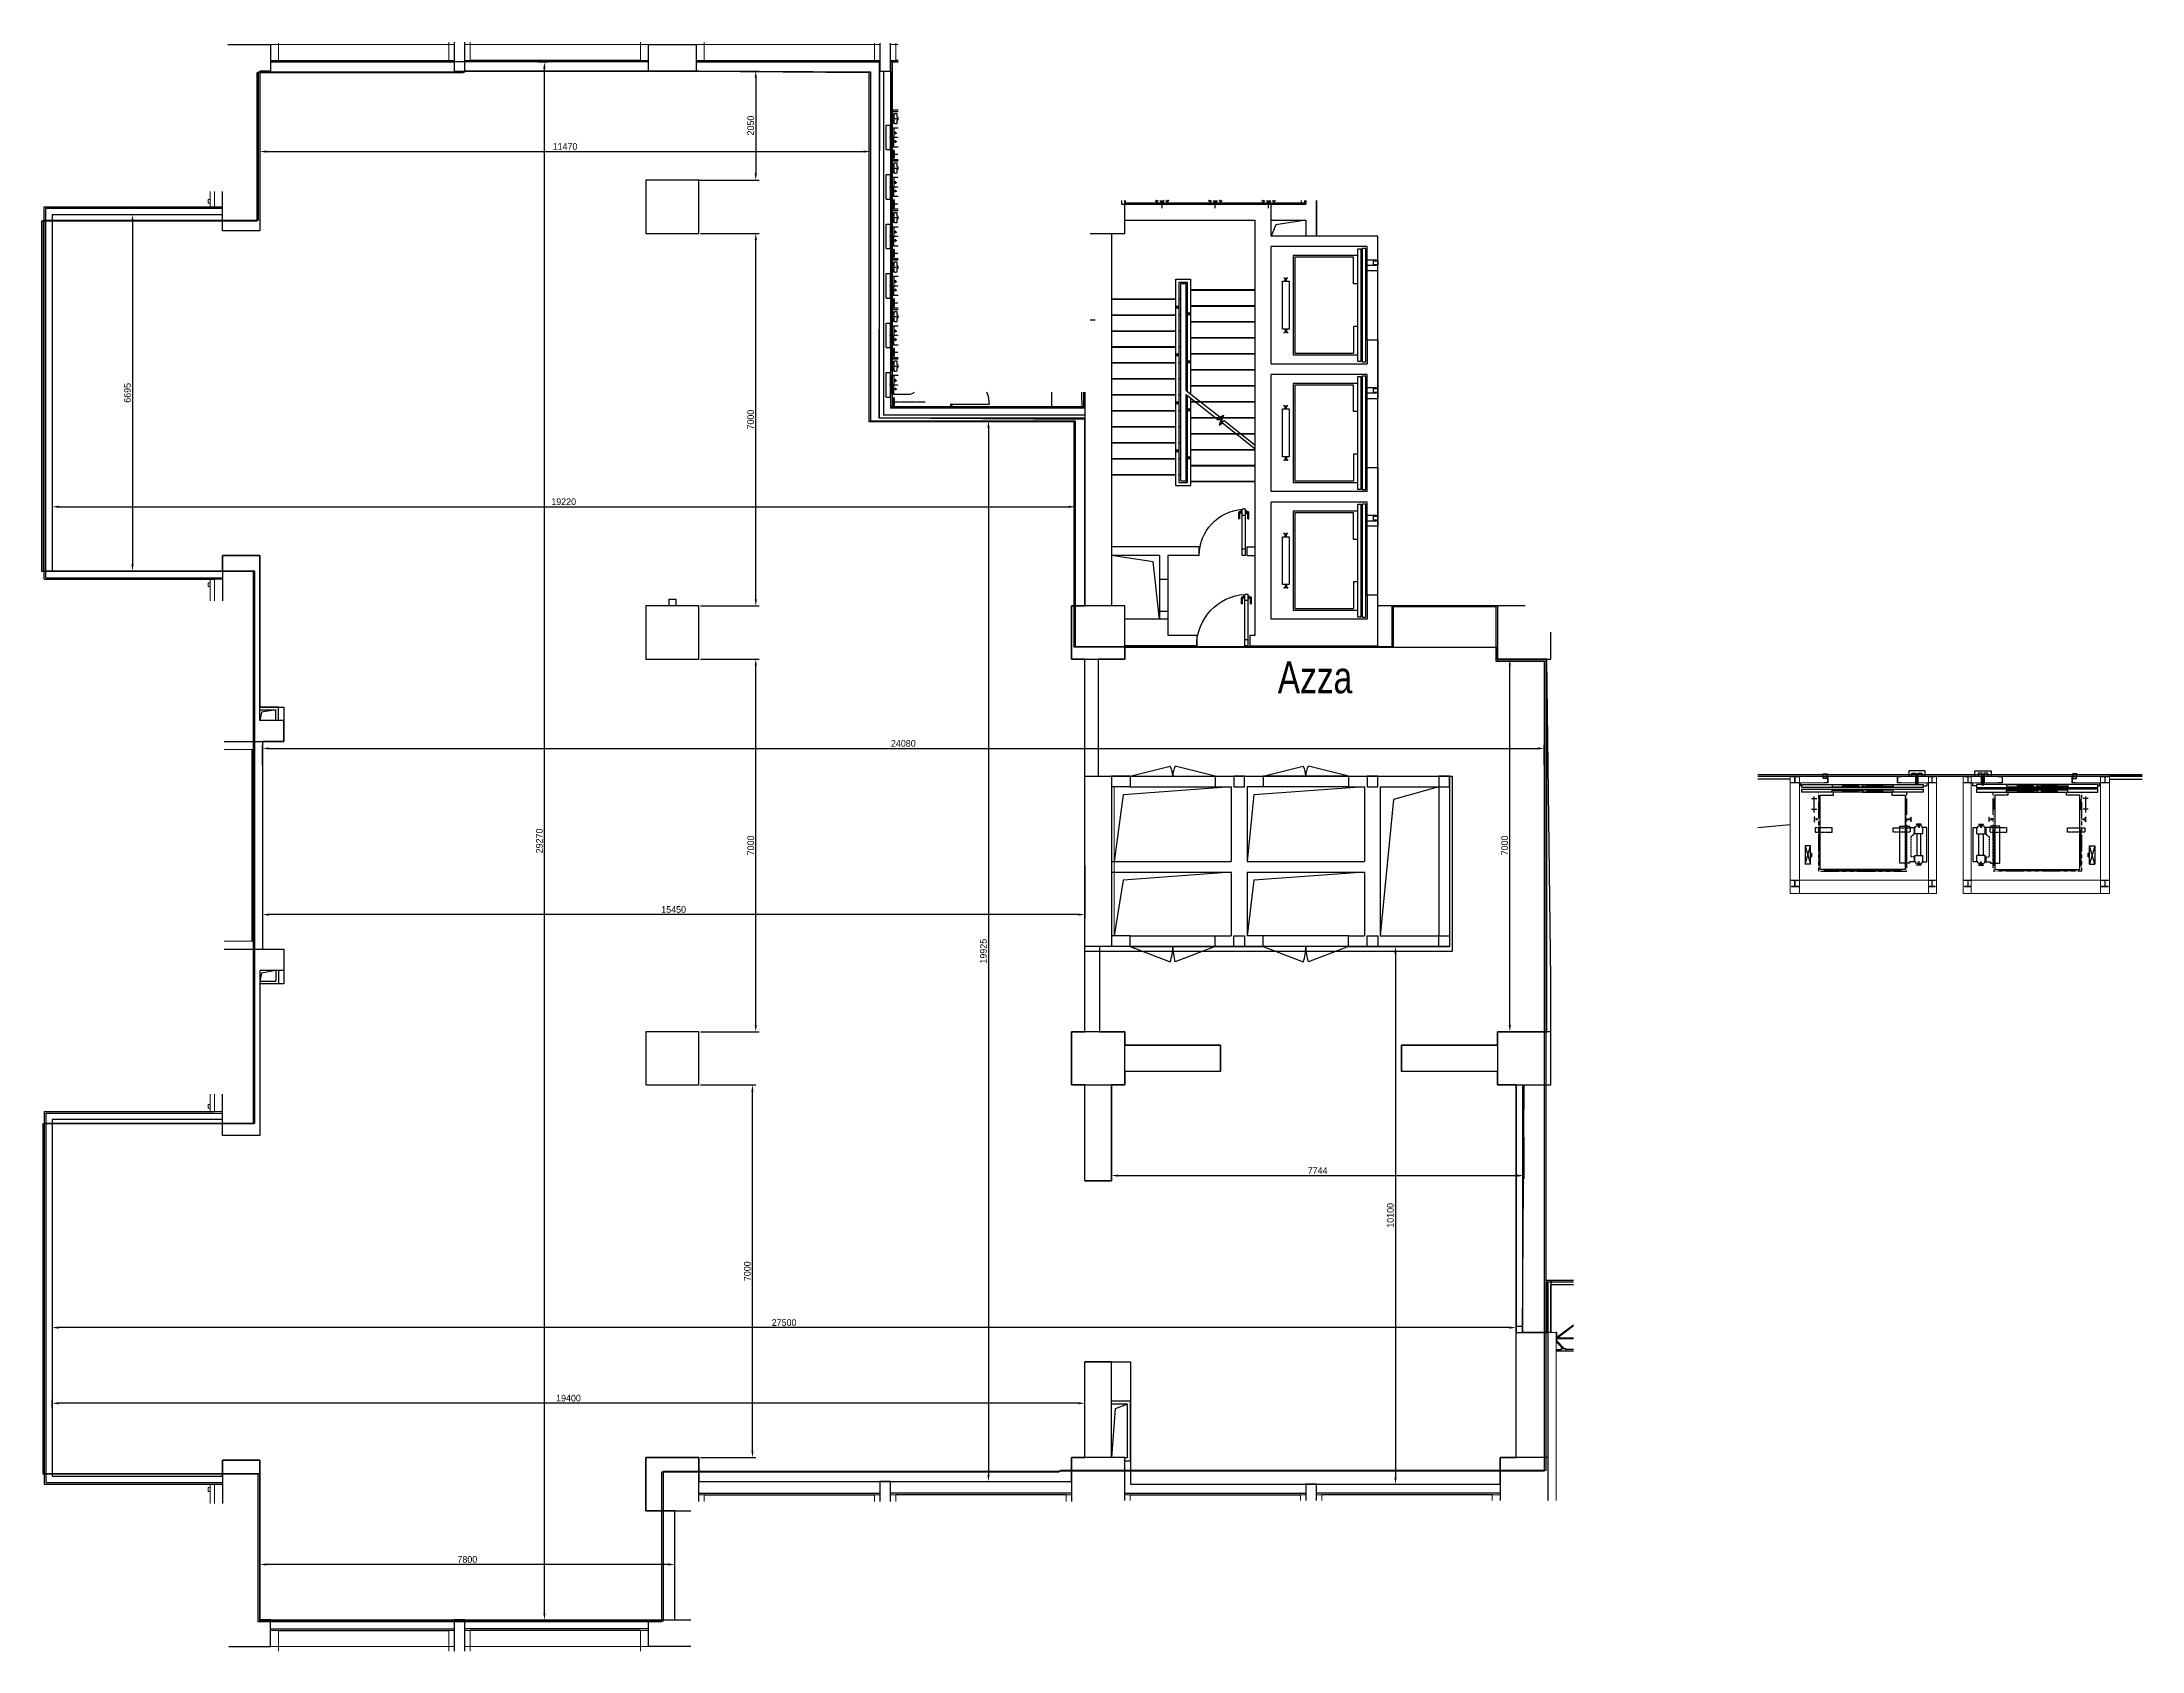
# Model space of a CAD drawing. Header units: millimetres. Extents: x 1339775 to 1379223, y -60680 to -30450.
import ezdxf

# ---------------------------------------------------------------- set-up
doc = ezdxf.new("R2010")
doc.units = ezdxf.units.MM
for name, pattern in [('CENTER2', [1.125, 0.75, -0.125, 0.125, -0.125]), ('DASHDOT2', [12.7, 6.35, -3.175, 0, -3.175]), ('DIVIDE', [1.25, 0.5, -0.25, 0, -0.25, 0, -0.25]), ('HIDDEN', [0.375, 0.25, -0.125]), ('HIDDEN2', [4.7625, 3.175, -1.5875]), ('PHANTOM', [2.5, 1.25, -0.25, 0.25, -0.25, 0.25, -0.25])]:
    doc.linetypes.add(name, pattern=pattern)
for name, color, linetype in [('Baca', 7, 'Continuous'), ('Divar-esas', 7, 'Continuous'), ('Divar-komek', 7, 'Continuous'), ('Kafel', 7, 'Continuous'), ('Lift', 7, 'Continuous'), ('Meheccer', 7, 'Continuous'), ('metal', 7, 'Continuous'), ('OFFICE_BOUNDARY', 3, 'Continuous'), ('Pencere', 7, 'Continuous'), ('Pillekan', 7, 'Continuous'), ('plita 2', 7, 'Continuous'), ('Qapi', 7, 'Continuous'), ('Santexnika', 7, 'Continuous'), ('sutun1', 7, 'Continuous'), ('Tavan', 7, 'Continuous')]:
    doc.layers.add(name, color=color, linetype=linetype)
for name, color, linetype, lineweight in [('Fasad detali', 37, 'Continuous', 20), ('Metalkonstruksiya', 206, 'Continuous', 9), ('syse', 135, 'Continuous', 15)]:
    doc.layers.add(name, color=color, linetype=linetype, lineweight=lineweight)
doc.layers.add('obl. keramogranit', color=138, linetype='Continuous', lineweight=18, true_color=0x005252)
doc.layers.add('plita', color=182, linetype='Continuous', lineweight=5, true_color=0x3a07c5)
doc.styles.add('Yazilar', font='txt', dxfattribs={"width": 0.75})

msp = doc.modelspace()

# ---------------------------------------------------------------- texts
at = {"color": 0, "transparency": 16777216, "char_height": 125, "attachment_point": 5, "rotation": 90}
for s, insert in [('2050', (1353088, -32020)), ('6695', (1341380, -37042)), ('7000', (1353088, -37545)), ('29270', (1349118, -45460)), ('7000', (1353088, -45545)), ('7000', (1367252, -45545)), ('19925', (1357459, -47532)), ('10100', (1365104, -52495)), ('7000', (1353025, -53545))]:
    msp.add_mtext(s, dxfattribs=dict(at, insert=insert))
at = {"color": 0, "transparency": 16777216, "char_height": 125, "attachment_point": 5}
for s, insert in [('11470', (1349600, -32413)), ('19220', (1349575, -39087)), ('24080', (1355955, -43628)), ('15450', (1351640, -46749)), ('7744', (1363737, -51654)), ('27500', (1353715, -54509)), ('19400', (1349665, -55930)), ('7800', (1347765, -58959))]:
    msp.add_mtext(s, dxfattribs=dict(at, insert=insert))
at = {"layer": 'Divar-esas', "insert": (1362989, -42086), "char_height": 600, "attachment_point": 1, "style": 'Yazilar'}
msp.add_mtext_dynamic_manual_height_columns('{\\f@Arial Unicode MS|b0|i0|c0|p34;Azza}', width=5488.74, gutter_width=250, heights=[-610], dxfattribs=at)

# ---------------------------------------------------------------- linework, layer by layer
at = {"color": 18, "lineweight": -3, "true_color": 0x000000}
for p, q in [((1343815, -33810), (1343815, -31020)), ((1343815, -31020), (1347695, -31020)), ((1343845, -33800), (1343845, -31010)), ((1343845, -31010), (1347725, -31010)), ((1347695, -31020), (1347695, -31000)), ((1347695, -31000), (1352085, -31000)), ((1347725, -31010), (1347725, -30990)), ((1347725, -30990), (1352115, -30990)), ((1352085, -31000), (1355305, -31020)), ((1352115, -30990), (1355335, -31010)), ((1355305, -31020), (1355305, -37580)), ((1355335, -31010), (1355335, -37570)), ((1339775, -40400), (1339775, -33810)), ((1339775, -33810), (1343815, -33810)), ((1339805, -40390), (1339805, -33800)), ((1339805, -33800), (1343845, -33800)), ((1355305, -37580), (1359155, -37580)), ((1355335, -37570), (1359185, -37570)), ((1359155, -37580), (1359155, -41815)), ((1359185, -37570), (1359185, -41805)), ((1343745, -40400), (1339775, -40400)), ((1343775, -40390), (1339805, -40390)), ((1343745, -50770), (1343745, -40400)), ((1343775, -50760), (1343775, -40390)), ((1365135, -41815), (1365135, -41055)), ((1365135, -41055), (1367085, -41055)), ((1365165, -41805), (1365165, -41045)), ((1365165, -41045), (1367115, -41045)), ((1367085, -41055), (1367085, -42085)), ((1367115, -41045), (1367115, -42075)), ((1359185, -41805), (1365165, -41805)), ((1359155, -41815), (1365135, -41815)), ((1367085, -42085), (1367995, -42085)), ((1367115, -42075), (1368025, -42075)), ((1367995, -42085), (1367995, -54590)), ((1368025, -42075), (1368025, -54580)), ((1339795, -57360), (1339795, -50770)), ((1339795, -50770), (1343745, -50770)), ((1339825, -57350), (1339825, -50760)), ((1339825, -50760), (1343775, -50760)), ((1367995, -54590), (1367995, -57300)), ((1368025, -54580), (1368025, -57290)), ((1343835, -57360), (1339795, -57360)), ((1343865, -57350), (1339825, -57350)), ((1343835, -60130), (1343835, -57360)), ((1343865, -60120), (1343865, -57350)), ((1358875, -57320), (1351415, -57320)), ((1351415, -57320), (1351415, -60130)), ((1358905, -57310), (1351445, -57310)), ((1351445, -57310), (1351445, -60120)), ((1367995, -57300), (1358875, -57300)), ((1358875, -57300), (1358875, -57320)), ((1368025, -57290), (1358905, -57290)), ((1358905, -57290), (1358905, -57310)), ((1351415, -60130), (1343835, -60130)), ((1351445, -60120), (1343865, -60120))]:
    msp.add_line(p, q, dxfattribs=at)
at = {"color": 0, "lineweight": -2, "transparency": 16777216}
for p, q in [((1349094, -30825), (1349276, -30825)), ((1349213, -59970), (1349213, -30950)), ((1352096, -30995), (1353246, -30995)), ((1353183, -31120), (1353183, -32920)), ((1343865, -32526), (1343865, -32571)), ((1343990, -32508), (1355210, -32508)), ((1355335, -32526), (1355335, -32571)), ((1352096, -33045), (1353246, -33045)), ((1341534, -33695), (1341413, -33695)), ((1341475, -33820), (1341475, -40265)), ((1352146, -34045), (1353246, -34045)), ((1353183, -40920), (1353183, -34170)), ((1357291, -37570), (1357617, -37570)), ((1357554, -37695), (1357554, -57370)), ((1339965, -37892), (1339965, -39245)), ((1359185, -37892), (1359185, -39245)), ((1340090, -39183), (1359060, -39183)), ((1341534, -40390), (1341413, -40390)), ((1352146, -41045), (1353246, -41045)), ((1352146, -42045), (1353246, -42045)), ((1353183, -48920), (1353183, -42170)), ((1367964, -42045), (1367285, -42045)), ((1367347, -48920), (1367347, -42170)), ((1343915, -44030), (1343915, -43660)), ((1344040, -43723), (1367870, -43723)), ((1367995, -44030), (1367995, -43660)), ((1343915, -45921), (1343915, -46906)), ((1359365, -45921), (1359365, -46906)), ((1359240, -46844), (1344040, -46844)), ((1364796, -47445), (1365262, -47445)), ((1365199, -47570), (1365199, -57420)), ((1352146, -49045), (1353246, -49045)), ((1367964, -49045), (1367285, -49045)), ((1352146, -50045), (1353183, -50045)), ((1353121, -56920), (1353121, -50170)), ((1359865, -50976), (1359865, -51811)), ((1367609, -51026), (1367609, -51811)), ((1359990, -51748), (1367484, -51748)), ((1339965, -53576), (1339965, -54666)), ((1367465, -53576), (1367465, -54666)), ((1367340, -54604), (1340090, -54604)), ((1339965, -56114), (1339965, -55962)), ((1359365, -56114), (1359365, -55962)), ((1359240, -56025), (1340090, -56025)), ((1352146, -57045), (1353183, -57045)), ((1357291, -57495), (1357617, -57495)), ((1364796, -57545), (1365262, -57545)), ((1343865, -58898), (1343865, -59116)), ((1351540, -59054), (1343990, -59054)), ((1351665, -59039), (1351665, -58991)), ((1349014, -60095), (1349276, -60095))]:
    msp.add_line(p, q, dxfattribs=at)
for p, q in [((1363126, -34885), (1363100, -34885)), ((1363100, -34889), (1363100, -34885)), ((1363122, -34889), (1363100, -34889)), ((1363126, -34941), (1363126, -34893)), ((1363130, -34937), (1363130, -34889)), ((1363150, -34945), (1363130, -34945)), ((1363146, -34941), (1363134, -34941)), ((1363150, -34937), (1363150, -34889)), ((1363180, -34885), (1363154, -34885)), ((1363154, -34941), (1363154, -34893)), ((1363180, -34889), (1363158, -34889)), ((1363180, -34889), (1363180, -34885)), ((1363126, -35849), (1363126, -35897)), ((1363130, -35845), (1363150, -35845)), ((1363130, -35853), (1363130, -35901)), ((1363134, -35849), (1363146, -35849)), ((1363150, -35853), (1363150, -35901)), ((1363154, -35849), (1363154, -35897)), ((1363100, -35901), (1363100, -35905)), ((1363100, -35901), (1363122, -35901)), ((1363100, -35905), (1363126, -35905)), ((1363154, -35905), (1363180, -35905)), ((1363158, -35901), (1363180, -35901)), ((1363180, -35901), (1363180, -35905)), ((1363126, -37285), (1363100, -37285)), ((1363100, -37289), (1363100, -37285)), ((1363122, -37289), (1363100, -37289)), ((1363126, -37341), (1363126, -37293)), ((1363130, -37337), (1363130, -37289)), ((1363150, -37345), (1363130, -37345)), ((1363146, -37341), (1363134, -37341)), ((1363150, -37337), (1363150, -37289)), ((1363180, -37285), (1363154, -37285)), ((1363154, -37341), (1363154, -37293)), ((1363180, -37289), (1363158, -37289)), ((1363180, -37289), (1363180, -37285)), ((1363126, -38249), (1363126, -38297)), ((1363130, -38245), (1363150, -38245)), ((1363130, -38253), (1363130, -38301)), ((1363134, -38249), (1363146, -38249)), ((1363150, -38253), (1363150, -38301)), ((1363154, -38249), (1363154, -38297)), ((1363100, -38301), (1363100, -38305)), ((1363100, -38301), (1363122, -38301)), ((1363100, -38305), (1363126, -38305)), ((1363154, -38305), (1363180, -38305)), ((1363158, -38301), (1363180, -38301)), ((1363180, -38301), (1363180, -38305)), ((1363126, -39685), (1363100, -39685)), ((1363100, -39689), (1363100, -39685)), ((1363122, -39689), (1363100, -39689)), ((1363126, -39741), (1363126, -39693)), ((1363130, -39737), (1363130, -39689)), ((1363150, -39745), (1363130, -39745)), ((1363146, -39741), (1363134, -39741)), ((1363150, -39737), (1363150, -39689)), ((1363180, -39685), (1363154, -39685)), ((1363154, -39741), (1363154, -39693)), ((1363180, -39689), (1363158, -39689)), ((1363180, -39689), (1363180, -39685)), ((1363100, -40701), (1363100, -40705)), ((1363100, -40701), (1363122, -40701)), ((1363100, -40705), (1363126, -40705)), ((1363126, -40649), (1363126, -40697)), ((1363130, -40645), (1363150, -40645)), ((1363130, -40653), (1363130, -40701)), ((1363134, -40649), (1363146, -40649)), ((1363150, -40653), (1363150, -40701)), ((1363154, -40649), (1363154, -40697)), ((1363154, -40705), (1363180, -40705)), ((1363158, -40701), (1363180, -40701)), ((1363180, -40701), (1363180, -40705))]:
    msp.add_line(p, q)
at = {"color": 18, "lineweight": -3, "true_color": 0x000000}
msp.add_lwpolyline([(1359365, -44245), (1366265, -44245), (1366265, -47535), (1359365, -47535)], close=True, dxfattribs=at)
at = {"extrusion": (0, 0, -1)}
for centre, start, end in [((-1363122, -34893), 90, 180), ((-1363126, -34889), 90, 180), ((-1363130, -34941), -90, 0), ((-1363134, -34937), -90, 0), ((-1363146, -34937), 180, -90), ((-1363154, -34889), 0, 90), ((-1363150, -34941), 180, -90), ((-1363158, -34893), 0, 90), ((-1363122, -35897), 180, -90), ((-1363130, -35849), 0, 90), ((-1363134, -35853), 0, 90), ((-1363146, -35853), 90, 180), ((-1363150, -35849), 90, 180), ((-1363158, -35897), -90, 0), ((-1363126, -35901), 180, -90), ((-1363154, -35901), -90, 0), ((-1363122, -37293), 90, 180), ((-1363126, -37289), 90, 180), ((-1363130, -37341), -90, 0), ((-1363134, -37337), -90, 0), ((-1363146, -37337), 180, -90), ((-1363154, -37289), 0, 90), ((-1363150, -37341), 180, -90), ((-1363158, -37293), 0, 90), ((-1363130, -38249), 0, 90), ((-1363134, -38253), 0, 90), ((-1363146, -38253), 90, 180), ((-1363150, -38249), 90, 180), ((-1363122, -38297), 180, -90), ((-1363126, -38301), 180, -90), ((-1363154, -38301), -90, 0), ((-1363158, -38297), -90, 0), ((-1363122, -39693), 90, 180), ((-1363126, -39689), 90, 180), ((-1363130, -39741), -90, 0), ((-1363134, -39737), -90, 0), ((-1363146, -39737), 180, -90), ((-1363154, -39689), 0, 90), ((-1363150, -39741), 180, -90), ((-1363158, -39693), 0, 90), ((-1363122, -40697), 180, -90), ((-1363130, -40649), 0, 90), ((-1363126, -40701), 180, -90), ((-1363134, -40653), 0, 90), ((-1363146, -40653), 90, 180), ((-1363150, -40649), 90, 180), ((-1363154, -40701), -90, 0), ((-1363158, -40697), -90, 0)]:
    msp.add_arc(centre, 4, start, end, dxfattribs=at)
at = {"color": 0, "transparency": 16777216}
for points in [[(1349192, -30950), (1349234, -30950), (1349213, -30825)], [(1353162, -31120), (1353204, -31120), (1353183, -30995)], [(1343990, -32487), (1343990, -32529), (1343865, -32508)], [(1355210, -32487), (1355210, -32529), (1355335, -32508)], [(1353162, -32920), (1353204, -32920), (1353183, -33045)], [(1341455, -33820), (1341496, -33820), (1341475, -33695)], [(1353162, -34170), (1353204, -34170), (1353183, -34045)], [(1357533, -37695), (1357575, -37695), (1357554, -37570)], [(1340090, -39162), (1340090, -39203), (1339965, -39183)], [(1359060, -39162), (1359060, -39203), (1359185, -39183)], [(1341455, -40265), (1341496, -40265), (1341475, -40390)], [(1353162, -40920), (1353204, -40920), (1353183, -41045)], [(1353162, -42170), (1353204, -42170), (1353183, -42045)], [(1367326, -42170), (1367368, -42170), (1367347, -42045)], [(1344040, -43702), (1344040, -43744), (1343915, -43723)], [(1367870, -43702), (1367870, -43744), (1367995, -43723)], [(1344040, -46823), (1344040, -46865), (1343915, -46844)], [(1359240, -46823), (1359240, -46865), (1359365, -46844)], [(1365178, -47570), (1365220, -47570), (1365199, -47445)], [(1353162, -48920), (1353204, -48920), (1353183, -49045)], [(1367326, -48920), (1367368, -48920), (1367347, -49045)], [(1353100, -50170), (1353141, -50170), (1353121, -50045)], [(1359990, -51727), (1359990, -51769), (1359865, -51748)], [(1367484, -51727), (1367484, -51769), (1367609, -51748)], [(1340090, -54583), (1340090, -54625), (1339965, -54604)], [(1367340, -54583), (1367340, -54625), (1367465, -54604)], [(1340090, -56004), (1340090, -56046), (1339965, -56025)], [(1359240, -56004), (1359240, -56046), (1359365, -56025)], [(1353100, -56920), (1353141, -56920), (1353121, -57045)], [(1357533, -57370), (1357575, -57370), (1357554, -57495)], [(1365178, -57420), (1365220, -57420), (1365199, -57545)], [(1343990, -59033), (1343990, -59075), (1343865, -59054)], [(1351540, -59033), (1351540, -59075), (1351665, -59054)], [(1349192, -59970), (1349234, -59970), (1349213, -60095)]]:
    msp.add_solid(points, dxfattribs=at)
at = {"layer": 'Baca'}
for p, q in [((1360645, -40217), (1359865, -40095)), ((1360765, -41295), (1360645, -40217)), ((1372615, -45156), (1372008, -45211))]:
    msp.add_line(p, q, dxfattribs=at)
for points in [[(1363515, -33795), (1362950, -33886), (1362865, -34095)], [(1344165, -42995), (1343900, -43043), (1343865, -43195)], [(1362115, -44445), (1360086, -44596), (1359915, -45845)], [(1364615, -44445), (1362536, -44596), (1362415, -45845)], [(1366015, -44445), (1365160, -44681), (1364915, -47245)], [(1362115, -46045), (1360086, -46196), (1359915, -47245)], [(1364615, -46045), (1362536, -46196), (1362415, -47245)], [(1344165, -47895), (1343900, -47943), (1343865, -48095)], [(1360165, -56045), (1359937, -56130), (1359865, -57045)]]:
    msp.add_lwpolyline(points, dxfattribs=at)
at = {"layer": 'Divar-esas'}
for p, q in [((1361515, -39935), (1359865, -39935)), ((1360765, -40095), (1359865, -40095)), ((1360765, -40095), (1360765, -40545)), ((1361515, -40095), (1360925, -40095)), ((1360925, -40095), (1360925, -40545)), ((1361515, -40095), (1361515, -39935)), ((1362415, -39935), (1362565, -39935)), ((1362415, -40095), (1362415, -39935)), ((1362415, -40095), (1362565, -40095)), ((1360765, -40545), (1360925, -40545)), ((1351550, -40915), (1351550, -41045)), ((1351550, -40915), (1351680, -40915)), ((1351680, -40915), (1351680, -41045)), ((1360765, -41145), (1360765, -41295)), ((1360765, -41145), (1360925, -41145)), ((1360925, -41145), (1360925, -41295)), ((1360215, -44245), (1359865, -44245)), ((1360215, -44445), (1359865, -44445)), ((1360215, -44245), (1360215, -44445)), ((1361815, -44245), (1362715, -44245)), ((1361815, -44245), (1361815, -44445)), ((1361815, -44445), (1362115, -44445)), ((1362115, -44445), (1362115, -45845)), ((1362415, -44445), (1362415, -45845)), ((1362715, -44445), (1362415, -44445)), ((1362715, -44245), (1362715, -44445)), ((1364315, -44245), (1366215, -44245)), ((1364315, -44245), (1364315, -44445)), ((1364315, -44445), (1364615, -44445)), ((1364615, -44445), (1364615, -45845)), ((1364915, -44445), (1364915, -47245)), ((1364915, -44445), (1366015, -44445)), ((1366015, -44445), (1366015, -47245)), ((1366215, -44245), (1366215, -47445)), ((1359865, -45845), (1362115, -45845)), ((1359865, -46045), (1362115, -46045)), ((1362115, -46045), (1362115, -47245)), ((1362415, -45845), (1364615, -45845)), ((1362415, -46045), (1364615, -46045)), ((1362415, -46045), (1362415, -47245)), ((1364615, -46045), (1364615, -47245)), ((1360215, -47245), (1359865, -47245)), ((1360215, -47445), (1360215, -47245)), ((1361815, -47245), (1362115, -47245)), ((1361815, -47445), (1361815, -47245)), ((1362715, -47245), (1362415, -47245)), ((1362715, -47445), (1362715, -47245)), ((1364315, -47445), (1364315, -47245)), ((1364315, -47245), (1364615, -47245)), ((1364915, -47245), (1366015, -47245)), ((1360215, -47445), (1359865, -47445)), ((1361815, -47445), (1362715, -47445)), ((1364315, -47445), (1366215, -47445)), ((1351665, -60095), (1351665, -58045))]:
    msp.add_line(p, q, dxfattribs=at)
at = {"layer": 'Divar-komek'}
for p, q in [((1355585, -30995), (1355585, -37460)), ((1355715, -30995), (1355715, -37330)), ((1362865, -33495), (1363515, -33495)), ((1363515, -33425), (1363515, -33495)), ((1363715, -33425), (1363715, -34095)), ((1363715, -33425), (1363715, -34095)), ((1362865, -33795), (1363515, -33795)), ((1363515, -33795), (1363515, -34095)), ((1359365, -37460), (1355585, -37460)), ((1359365, -37330), (1355715, -37330)), ((1360765, -40545), (1360765, -41145)), ((1360925, -40545), (1360925, -41145)), ((1360215, -44245), (1361815, -44245)), ((1360215, -44445), (1361815, -44445)), ((1364315, -44245), (1362715, -44245)), ((1364315, -44445), (1362715, -44445)), ((1360215, -47245), (1361815, -47245)), ((1364315, -47245), (1362715, -47245)), ((1360215, -47445), (1361815, -47445)), ((1364315, -47445), (1362715, -47445))]:
    msp.add_line(p, q, dxfattribs=at)
at = {"layer": 'Fasad detali'}
for p, q in [((1342895, -33480), (1342895, -33410)), ((1342935, -33410), (1342895, -33410)), ((1342935, -33480), (1342895, -33480)), ((1342935, -33545), (1342935, -33260)), ((1342935, -33545), (1343015, -33545)), ((1342895, -40610), (1342895, -40680)), ((1342935, -40610), (1342895, -40610)), ((1342935, -40545), (1342935, -40950)), ((1342935, -40545), (1343015, -40545)), ((1342935, -40680), (1342895, -40680)), ((1342895, -50480), (1342895, -50410)), ((1342935, -50410), (1342895, -50410)), ((1342935, -50480), (1342895, -50480)), ((1342935, -50545), (1342935, -50220)), ((1342935, -50545), (1343015, -50545)), ((1342935, -57910), (1342935, -57545)), ((1342935, -57545), (1343015, -57545)), ((1342895, -57680), (1342895, -57610)), ((1342935, -57610), (1342895, -57610)), ((1342935, -57680), (1342895, -57680))]:
    msp.add_line(p, q, dxfattribs=at)
at = {"layer": 'Kafel'}
for p, q in [((1355715, -30995), (1355715, -37305)), ((1355745, -30825), (1355745, -37305)), ((1360130, -33495), (1360130, -33425)), ((1360130, -33480), (1363495, -33480)), ((1363495, -33495), (1363495, -33425)), ((1359350, -37030), (1359350, -37305)), ((1359365, -37305), (1355745, -37305))]:
    msp.add_line(p, q, dxfattribs=at)
at = {"layer": 'Lift'}
for p, q in [((1363280, -34464), (1363280, -36326)), ((1364490, -34464), (1363280, -34464)), ((1363310, -34495), (1363310, -36295)), ((1364410, -34495), (1363310, -34495)), ((1364410, -34995), (1364410, -34495)), ((1364490, -36455), (1364490, -34335)), ((1364490, -34335), (1364550, -34335)), ((1364550, -34335), (1364550, -36455)), ((1364580, -36465), (1364580, -34325)), ((1364580, -34325), (1364635, -34325)), ((1364580, -34325), (1364635, -34325)), ((1364635, -34325), (1364635, -36465)), ((1364490, -34995), (1364410, -34995)), ((1364490, -35795), (1364410, -35795)), ((1364410, -35795), (1364410, -36295)), ((1363280, -36326), (1364490, -36326)), ((1363310, -36295), (1364410, -36295)), ((1364550, -36455), (1364490, -36455)), ((1364635, -36465), (1364580, -36465)), ((1363280, -36864), (1363280, -38726)), ((1364490, -36864), (1363280, -36864)), ((1363310, -36895), (1363310, -38695)), ((1364410, -36895), (1363310, -36895)), ((1364410, -37395), (1364410, -36895)), ((1364490, -38855), (1364490, -36735)), ((1364490, -36735), (1364550, -36735)), ((1364550, -36735), (1364550, -38855)), ((1364580, -38865), (1364580, -36725)), ((1364580, -36725), (1364635, -36725)), ((1364580, -36725), (1364635, -36725)), ((1364635, -36725), (1364635, -38865)), ((1364490, -37395), (1364410, -37395)), ((1364490, -38195), (1364410, -38195)), ((1364410, -38195), (1364410, -38695)), ((1363280, -38726), (1364490, -38726)), ((1363310, -38695), (1364410, -38695)), ((1364550, -38855), (1364490, -38855)), ((1364635, -38865), (1364580, -38865)), ((1363280, -39264), (1363280, -41126)), ((1364490, -39264), (1363280, -39264)), ((1363310, -39295), (1363310, -41095)), ((1364410, -39295), (1363310, -39295)), ((1364410, -39795), (1364410, -39295)), ((1364490, -41255), (1364490, -39135)), ((1364490, -39135), (1364550, -39135)), ((1364550, -39135), (1364550, -41255)), ((1364580, -41265), (1364580, -39125)), ((1364580, -39125), (1364635, -39125)), ((1364580, -39125), (1364635, -39125)), ((1364635, -39125), (1364635, -41265)), ((1364490, -39795), (1364410, -39795)), ((1364490, -40595), (1364410, -40595)), ((1364410, -40595), (1364410, -41095)), ((1363280, -41126), (1364490, -41126)), ((1363310, -41095), (1364410, -41095)), ((1364550, -41255), (1364490, -41255)), ((1364635, -41265), (1364580, -41265)), ((1372808, -44427), (1372808, -44370)), ((1372835, -44427), (1372808, -44427)), ((1373226, -44197), (1373314, -44197)), ((1373599, -44409), (1373599, -44441)), ((1373599, -44422), (1373899, -44422)), ((1373599, -44425), (1373899, -44425)), ((1373599, -44427), (1373899, -44427)), ((1373599, -44509), (1373599, -44541)), ((1373599, -44522), (1373899, -44522)), ((1373599, -44525), (1373899, -44525)), ((1373599, -44527), (1373899, -44527)), ((1373899, -44409), (1373899, -44441)), ((1373899, -44509), (1373899, -44541)), ((1374051, -44409), (1374051, -44441)), ((1374351, -44422), (1374051, -44422)), ((1374051, -44425), (1374351, -44425)), ((1374351, -44427), (1374051, -44427)), ((1374051, -44509), (1374051, -44541)), ((1374351, -44522), (1374051, -44522)), ((1374051, -44525), (1374351, -44525)), ((1374351, -44527), (1374051, -44527)), ((1374351, -44409), (1374351, -44441)), ((1374351, -44509), (1374351, -44541)), ((1374976, -44393), (1374976, -44370)), ((1374977, -44216), (1375012, -44216)), ((1374995, -44245), (1374995, -44370)), ((1375014, -44393), (1375014, -44370)), ((1376216, -44393), (1376216, -44370)), ((1376253, -44216), (1376218, -44216)), ((1376236, -44245), (1376236, -44370)), ((1376254, -44393), (1376254, -44370)), ((1376879, -44409), (1376879, -44441)), ((1376879, -44422), (1377179, -44422)), ((1377179, -44425), (1376879, -44425)), ((1376879, -44427), (1377179, -44427)), ((1376879, -44509), (1376879, -44541)), ((1376879, -44522), (1377179, -44522)), ((1377179, -44525), (1376879, -44525)), ((1376879, -44527), (1377179, -44527)), ((1377179, -44409), (1377179, -44441)), ((1377179, -44509), (1377179, -44541)), ((1377331, -44409), (1377331, -44441)), ((1377631, -44422), (1377331, -44422)), ((1377631, -44425), (1377331, -44425)), ((1377631, -44427), (1377331, -44427)), ((1377331, -44509), (1377331, -44541)), ((1377631, -44522), (1377331, -44522)), ((1377631, -44525), (1377331, -44525)), ((1377631, -44527), (1377331, -44527)), ((1377631, -44409), (1377631, -44441)), ((1377631, -44509), (1377631, -44541)), ((1378004, -44197), (1377916, -44197)), ((1378395, -44427), (1378423, -44427)), ((1378423, -44427), (1378423, -44370)), ((1373175, -44680), (1373144, -44680)), ((1373175, -44864), (1373144, -44864)), ((1373155, -44680), (1373155, -44864)), ((1373160, -44680), (1373160, -44864)), ((1373165, -44680), (1373165, -44864)), ((1374775, -44680), (1374806, -44680)), ((1374775, -44864), (1374806, -44864)), ((1374786, -44680), (1374786, -44864)), ((1374791, -44680), (1374791, -44864)), ((1374796, -44680), (1374796, -44864)), ((1376455, -44680), (1376424, -44680)), ((1376455, -44864), (1376424, -44864)), ((1376435, -44680), (1376435, -44864)), ((1376440, -44680), (1376440, -44864)), ((1376445, -44680), (1376445, -44864)), ((1378055, -44680), (1378086, -44680)), ((1378055, -44864), (1378086, -44864)), ((1378066, -44680), (1378066, -44864)), ((1378071, -44680), (1378071, -44864)), ((1378076, -44680), (1378076, -44864)), ((1373175, -45260), (1373144, -45260)), ((1373155, -45260), (1373155, -45920)), ((1373160, -45260), (1373160, -45920)), ((1373165, -45260), (1373165, -45920)), ((1374775, -45260), (1374806, -45260)), ((1374786, -45260), (1374786, -45920)), ((1374791, -45260), (1374791, -45920)), ((1374796, -45260), (1374796, -45920)), ((1376455, -45260), (1376424, -45260)), ((1376435, -45260), (1376435, -45920)), ((1376440, -45260), (1376440, -45920)), ((1376445, -45260), (1376445, -45920)), ((1378055, -45260), (1378086, -45260)), ((1378066, -45260), (1378066, -45920)), ((1378071, -45260), (1378071, -45920)), ((1378076, -45260), (1378076, -45920)), ((1373175, -45920), (1373144, -45920)), ((1373255, -46000), (1373255, -46030)), ((1373255, -46010), (1374695, -46010)), ((1373255, -46015), (1374695, -46015)), ((1373255, -46020), (1374695, -46020)), ((1374695, -46000), (1374695, -46030)), ((1374775, -45920), (1374806, -45920)), ((1376455, -45920), (1376424, -45920)), ((1376535, -46000), (1376535, -46030)), ((1377975, -46010), (1376535, -46010)), ((1377975, -46015), (1376535, -46015)), ((1377975, -46020), (1376535, -46020)), ((1377975, -46000), (1377975, -46030)), ((1378055, -45920), (1378086, -45920))]:
    msp.add_line(p, q, dxfattribs=at)
at = {"layer": 'Lift', "linetype": 'Continuous'}
for p, q in [((1364665, -34540), (1364835, -34540)), ((1364835, -34650), (1364665, -34650)), ((1364780, -34560), (1364865, -34560)), ((1364780, -34560), (1364780, -34630)), ((1364780, -34630), (1364865, -34630)), ((1364835, -34540), (1364835, -34560)), ((1364835, -34630), (1364835, -34650)), ((1364865, -34550), (1364868, -34550)), ((1364865, -34640), (1364868, -34640)), ((1364868, -34550), (1364868, -34640)), ((1364665, -36940), (1364835, -36940)), ((1364835, -37050), (1364665, -37050)), ((1364780, -36960), (1364865, -36960)), ((1364780, -36960), (1364780, -37030)), ((1364780, -37030), (1364865, -37030)), ((1364835, -36940), (1364835, -36960)), ((1364835, -37030), (1364835, -37050)), ((1364865, -36950), (1364868, -36950)), ((1364865, -37040), (1364868, -37040)), ((1364868, -36950), (1364868, -37040)), ((1364665, -39340), (1364835, -39340)), ((1364780, -39360), (1364865, -39360)), ((1364780, -39360), (1364780, -39430)), ((1364780, -39430), (1364865, -39430)), ((1364835, -39340), (1364835, -39360)), ((1364835, -39430), (1364835, -39450)), ((1364865, -39350), (1364868, -39350)), ((1364865, -39440), (1364868, -39440)), ((1364868, -39350), (1364868, -39440)), ((1364835, -39450), (1364665, -39450)), ((1373425, -44600), (1373425, -44545)), ((1377805, -44600), (1377805, -44545)), ((1373175, -46000), (1373175, -44600)), ((1373175, -44600), (1373425, -44600)), ((1378055, -44600), (1377805, -44600)), ((1378055, -46000), (1378055, -44600)), ((1374775, -46000), (1373175, -46000)), ((1374775, -45872), (1374775, -46000)), ((1376455, -45872), (1376455, -46000)), ((1376455, -46000), (1378055, -46000))]:
    msp.add_line(p, q, dxfattribs=at)
at = {"layer": 'Lift', "linetype": 'PHANTOM', "ltscale": 0.5}
for p, q in [((1374806, -45188), (1374806, -44545)), ((1376424, -45188), (1376424, -44545))]:
    msp.add_line(p, q, dxfattribs=at)
at = {"layer": 'Lift', "linetype": 'CENTER2'}
for p, q in [((1375020, -44370), (1374970, -44245)), ((1374970, -44370), (1375020, -44245)), ((1376210, -44370), (1376260, -44245)), ((1376260, -44370), (1376210, -44245)), ((1373017, -44665), (1373112, -44665)), ((1373017, -44865), (1373112, -44865)), ((1373064, -44928), (1373064, -44625)), ((1378214, -44665), (1378119, -44665)), ((1378214, -44865), (1378119, -44865)), ((1378166, -44928), (1378166, -44625))]:
    msp.add_line(p, q, dxfattribs=at)
at = {"layer": 'Lift', "linetype": 'HIDDEN', "ltscale": 10}
for p, q in [((1374976, -44370), (1374976, -44245)), ((1375014, -44370), (1375014, -44245)), ((1376216, -44370), (1376216, -44245)), ((1376254, -44370), (1376254, -44245))]:
    msp.add_line(p, q, dxfattribs=at)
at = {"layer": 'Lift', "linetype": 'HIDDEN'}
for p, q in [((1374775, -45188), (1374775, -45872)), ((1374806, -45872), (1374806, -45188)), ((1376424, -45872), (1376424, -45188)), ((1376455, -45188), (1376455, -45872))]:
    msp.add_line(p, q, dxfattribs=at)
at = {"layer": 'Lift', "linetype": 'ByBlock'}
for p, q in [((1374968, -45205), (1374941, -45205)), ((1374941, -45205), (1374941, -45297)), ((1374954, -45325), (1374954, -45205)), ((1375108, -45325), (1374954, -45325)), ((1374968, -45205), (1374968, -45189)), ((1375076, -45145), (1374986, -45145)), ((1374986, -45145), (1374986, -45147)), ((1374988, -45149), (1375024, -45153)), ((1374991, -45325), (1374991, -45735)), ((1375023, -45182), (1375023, -45201)), ((1375026, -45180), (1375025, -45180)), ((1375035, -45205), (1375027, -45205)), ((1375028, -45157), (1375028, -45178)), ((1375034, -45157), (1375034, -45178)), ((1375037, -45180), (1375036, -45180)), ((1375074, -45149), (1375038, -45153)), ((1375039, -45182), (1375039, -45201)), ((1375071, -45735), (1375071, -45325)), ((1375076, -45145), (1375076, -45147)), ((1375108, -45325), (1375108, -45205)), ((1376122, -45325), (1376122, -45205)), ((1376122, -45325), (1376276, -45325)), ((1376154, -45145), (1376244, -45145)), ((1376154, -45145), (1376154, -45147)), ((1376156, -45149), (1376192, -45153)), ((1376159, -45735), (1376159, -45325)), ((1376191, -45182), (1376191, -45201)), ((1376193, -45180), (1376194, -45180)), ((1376195, -45205), (1376203, -45205)), ((1376196, -45157), (1376196, -45178)), ((1376202, -45157), (1376202, -45178)), ((1376204, -45180), (1376205, -45180)), ((1376242, -45149), (1376206, -45153)), ((1376207, -45182), (1376207, -45201)), ((1376239, -45325), (1376239, -45735)), ((1376244, -45145), (1376244, -45147)), ((1376263, -45205), (1376263, -45189)), ((1376263, -45205), (1376289, -45205)), ((1376276, -45325), (1376276, -45205)), ((1376289, -45205), (1376289, -45297)), ((1374941, -45757), (1374941, -45855)), ((1374954, -45735), (1375108, -45735)), ((1374954, -45855), (1374954, -45735)), ((1375108, -45855), (1375108, -45735)), ((1376276, -45735), (1376122, -45735)), ((1376122, -45855), (1376122, -45735)), ((1376276, -45855), (1376276, -45735)), ((1376289, -45757), (1376289, -45855)), ((1374968, -45855), (1374941, -45855)), ((1374968, -45855), (1374968, -45871)), ((1374986, -45915), (1374986, -45913)), ((1375076, -45915), (1374986, -45915)), ((1374988, -45911), (1375024, -45907)), ((1375023, -45877), (1375023, -45859)), ((1375026, -45879), (1375025, -45879)), ((1375035, -45855), (1375027, -45855)), ((1375028, -45903), (1375028, -45881)), ((1375034, -45903), (1375034, -45881)), ((1375037, -45879), (1375036, -45879)), ((1375074, -45911), (1375038, -45907)), ((1375039, -45877), (1375039, -45859)), ((1375076, -45915), (1375076, -45913)), ((1376154, -45915), (1376154, -45913)), ((1376154, -45915), (1376244, -45915)), ((1376156, -45911), (1376192, -45907)), ((1376191, -45877), (1376191, -45859)), ((1376193, -45879), (1376194, -45879)), ((1376195, -45855), (1376203, -45855)), ((1376196, -45903), (1376196, -45881)), ((1376202, -45903), (1376202, -45881)), ((1376204, -45879), (1376205, -45879)), ((1376242, -45911), (1376206, -45907)), ((1376207, -45877), (1376207, -45859)), ((1376244, -45915), (1376244, -45913)), ((1376263, -45855), (1376289, -45855)), ((1376263, -45855), (1376263, -45871))]:
    msp.add_line(p, q, dxfattribs=at)
at = {"layer": 'Lift', "linetype": 'HIDDEN', "ltscale": 100}
for p, q in [((1374881, -45376), (1374881, -45757)), ((1374941, -45757), (1374881, -45757)), ((1376289, -45757), (1376349, -45757)), ((1376349, -45376), (1376349, -45757))]:
    msp.add_line(p, q, dxfattribs=at)
at = {"layer": 'Lift', "extrusion": (0, 0, -1)}
for points in [[(-1363205, -35845), (-1363075, -35845), (-1363075, -34945), (-1363205, -34945)], [(-1363205, -38245), (-1363075, -38245), (-1363075, -37345), (-1363205, -37345)], [(-1363205, -40645), (-1363075, -40645), (-1363075, -39745), (-1363205, -39745)]]:
    msp.add_lwpolyline(points, close=True, dxfattribs=at)
at = {"layer": 'Lift', "ltscale": 2, "extrusion": (0, 0, -1)}
msp.add_lwpolyline([(-1375148, -44245), (-1375148, -44145), (-1374841, -44145), (-1374841, -44245)], dxfattribs=at)
at = {"layer": 'Lift', "ltscale": 2}
msp.add_lwpolyline([(1376082, -44245), (1376082, -44145), (1376389, -44145), (1376389, -44245)], dxfattribs=at)
at = {"layer": 'Lift', "linetype": 'Continuous', "extrusion": (0, 0, -1)}
for points in [[(-1375115, -44400), (-1375115, -44455), (-1372835, -44455), (-1372835, -44400), (-1375115, -44400)], [(-1375115, -44485), (-1375115, -44545), (-1372835, -44545), (-1372835, -44485), (-1375115, -44485)], [(-1374525, -44545), (-1374525, -44600), (-1374775, -44600), (-1374775, -45188)], [(-1375020, -44245), (-1375020, -44245), (-1374970, -44245), (-1374970, -44370), (-1375020, -44370), (-1375020, -44245)], [(-1372993, -45895), (-1372993, -45555), (-1372897, -45555), (-1372993, -45895), (-1372897, -45895), (-1372993, -45555), (-1372897, -45555), (-1372897, -45895)]]:
    msp.add_lwpolyline(points, dxfattribs=at)
at = {"layer": 'Lift', "linetype": 'PHANTOM', "ltscale": 0.5, "extrusion": (0, 0, -1)}
msp.add_lwpolyline([(-1373144, -44545), (-1373144, -46030), (-1374806, -46030), (-1374806, -45872)], dxfattribs=at)
at = {"layer": 'Lift', "extrusion": (0, 0, -1), "const_width": 13.1}
msp.add_lwpolyline([(-1373226, -44197), (-1373314, -44197)], dxfattribs=at)
at = {"layer": 'Lift', "extrusion": (0, 0, -1)}
for points in [[(-1373305, -44204), (-1373305, -44290), (-1373305, -44290), (-1373235, -44290), (-1373235, -44197)], [(-1374902, -44245), (-1374902, -44184), (-1374977, -44184), (-1374977, -44245)], [(-1375012, -44245), (-1375012, -44184), (-1375087, -44184), (-1375087, -44245)], [(-1375115, -44427), (-1375188, -44427), (-1375188, -44370)]]:
    msp.add_lwpolyline(points, dxfattribs=at)
at = {"layer": 'Lift', "linetype": 'Continuous', "extrusion": (0, 0, -1)}
for points in [[(-1373400, -44441), (-1373973, -44441), (-1373973, -44409), (-1373400, -44409)], [(-1373400, -44509), (-1373973, -44509), (-1373973, -44541), (-1373400, -44541)], [(-1374550, -44441), (-1373978, -44441), (-1373978, -44409), (-1374550, -44409)], [(-1374550, -44509), (-1373978, -44509), (-1373978, -44541), (-1374550, -44541)]]:
    msp.add_lwpolyline(points, close=True, dxfattribs=at)
at = {"layer": 'Lift'}
for points in [[(1376115, -44427), (1376042, -44427), (1376042, -44370)], [(1376218, -44245), (1376218, -44184), (1376143, -44184), (1376143, -44245)], [(1376328, -44245), (1376328, -44184), (1376253, -44184), (1376253, -44245)], [(1377925, -44204), (1377925, -44290), (1377925, -44290), (1377995, -44290), (1377995, -44197)]]:
    msp.add_lwpolyline(points, dxfattribs=at)
at = {"layer": 'Lift', "linetype": 'Continuous'}
for points in [[(1376115, -44400), (1376115, -44455), (1378395, -44455), (1378395, -44400), (1376115, -44400)], [(1376115, -44485), (1376115, -44545), (1378395, -44545), (1378395, -44485), (1376115, -44485)], [(1376210, -44245), (1376210, -44245), (1376260, -44245), (1376260, -44370), (1376210, -44370), (1376210, -44245)], [(1376705, -44545), (1376705, -44600), (1376455, -44600), (1376455, -45188)], [(1378237, -45895), (1378237, -45555), (1378334, -45555), (1378237, -45895), (1378334, -45895), (1378237, -45555), (1378334, -45555), (1378334, -45895)]]:
    msp.add_lwpolyline(points, dxfattribs=at)
at = {"layer": 'Lift', "linetype": 'PHANTOM', "ltscale": 0.5}
msp.add_lwpolyline([(1378086, -44545), (1378086, -46030), (1376424, -46030), (1376424, -45872)], dxfattribs=at)
at = {"layer": 'Lift', "linetype": 'Continuous'}
for points in [[(1376680, -44441), (1377253, -44441), (1377253, -44409), (1376680, -44409)], [(1376680, -44509), (1377253, -44509), (1377253, -44541), (1376680, -44541)], [(1377830, -44441), (1377258, -44441), (1377258, -44409), (1377830, -44409)], [(1377830, -44509), (1377258, -44509), (1377258, -44541), (1377830, -44541)]]:
    msp.add_lwpolyline(points, close=True, dxfattribs=at)
at = {"layer": 'Lift', "const_width": 13.1}
msp.add_lwpolyline([(1378004, -44197), (1377916, -44197)], dxfattribs=at)
at = {"layer": 'Lift', "linetype": 'DIVIDE', "extrusion": (0, 0, -1)}
for points in [[(-1373125, -45048), (-1373124, -45047), (-1373092, -45047, 0.355675), (-1373088, -45050), (-1373078, -45050, 0.393341), (-1373074, -45046), (-1373071, -45013, -0.393341), (-1373068, -45010), (-1373063, -45010), (-1373063, -45099), (-1373068, -45099, -0.393341), (-1373071, -45097), (-1373074, -45063, 0.393341), (-1373078, -45060), (-1373088, -45060, 0.355675), (-1373092, -45063), (-1373124, -45063), (-1373125, -45062)], [(-1374825, -45048), (-1374826, -45047), (-1374859, -45047, -0.355675), (-1374863, -45050), (-1374873, -45050, -0.393341), (-1374877, -45046), (-1374879, -45013, 0.393341), (-1374882, -45010), (-1374887, -45010), (-1374887, -45099), (-1374882, -45099, 0.393341), (-1374879, -45097), (-1374877, -45063, -0.393341), (-1374873, -45060), (-1374863, -45060, -0.355675), (-1374859, -45063), (-1374826, -45063), (-1374825, -45062)]]:
    msp.add_lwpolyline(points, format="xyb", close=True, dxfattribs=at)
at = {"layer": 'Lift', "linetype": 'HIDDEN', "extrusion": (0, 0, -1)}
for points in [[(-1373084, -45296), (-1373404, -45296), (-1373404, -45213), (-1373084, -45213)], [(-1374546, -45213), (-1374866, -45213), (-1374866, -45296), (-1374546, -45296)]]:
    msp.add_lwpolyline(points, close=True, dxfattribs=at)
at = {"layer": 'Lift', "linetype": 'ByBlock', "extrusion": (0, 0, -1)}
msp.add_lwpolyline([(-1374941, -45855), (-1374855, -45855), (-1374855, -45875), (-1374675, -45875), (-1374675, -45185), (-1374855, -45185), (-1374855, -45205), (-1374941, -45205)], dxfattribs=at)
msp.add_lwpolyline([(-1375034, -45892, -0.106881), (-1375095, -45871), (-1375095, -45855), (-1375181, -45855), (-1375181, -45205), (-1375095, -45205), (-1375095, -45189, -0.106881), (-1375034, -45168)], format="xyb", dxfattribs=at)
at = {"layer": 'Lift', "linetype": 'ByBlock'}
msp.add_lwpolyline([(1376196, -45892, -0.106881), (1376136, -45871), (1376136, -45855), (1376049, -45855), (1376049, -45205), (1376136, -45205), (1376136, -45189, -0.106881), (1376196, -45168)], format="xyb", dxfattribs=at)
msp.add_lwpolyline([(1376289, -45855), (1376375, -45855), (1376375, -45875), (1376555, -45875), (1376555, -45185), (1376375, -45185), (1376375, -45205), (1376289, -45205)], dxfattribs=at)
at = {"layer": 'Lift', "linetype": 'DIVIDE'}
for points in [[(1376405, -45048), (1376404, -45047), (1376372, -45047, -0.355675), (1376368, -45050), (1376358, -45050, -0.393341), (1376354, -45046), (1376351, -45013, 0.393341), (1376348, -45010), (1376343, -45010), (1376343, -45099), (1376348, -45099, 0.393341), (1376351, -45097), (1376354, -45063, -0.393341), (1376358, -45060), (1376368, -45060, -0.355675), (1376372, -45063), (1376404, -45063), (1376405, -45062)], [(1378105, -45048), (1378106, -45047), (1378139, -45047, 0.355675), (1378143, -45050), (1378153, -45050, 0.393341), (1378157, -45046), (1378159, -45013, -0.393341), (1378162, -45010), (1378167, -45010), (1378167, -45099), (1378162, -45099, -0.393341), (1378159, -45097), (1378157, -45063, 0.393341), (1378153, -45060), (1378143, -45060, 0.355675), (1378139, -45063), (1378106, -45063), (1378105, -45062)]]:
    msp.add_lwpolyline(points, format="xyb", close=True, dxfattribs=at)
at = {"layer": 'Lift', "linetype": 'HIDDEN'}
for points in [[(1376684, -45213), (1376364, -45213), (1376364, -45296), (1376684, -45296)], [(1378146, -45296), (1377826, -45296), (1377826, -45213), (1378146, -45213)]]:
    msp.add_lwpolyline(points, close=True, dxfattribs=at)
at = {"layer": 'Lift', "linetype": 'Continuous', "extrusion": (0, 0, -1)}
msp.add_lwpolyline([(-1373017, -45756), (-1373017, -45694, -0.414214), (-1373015, -45692, -0.414214), (-1373013, -45694), (-1373013, -45756, -0.414214), (-1373015, -45758, -0.414214), (-1373017, -45756, -0.414214), (-1373020, -45758, -0.414214), (-1373022, -45756), (-1373022, -45694, -0.414214), (-1373020, -45692, -0.414214), (-1373017, -45694)], format="xyb", dxfattribs=at)
at = {"layer": 'Lift', "linetype": 'Continuous'}
msp.add_lwpolyline([(1378213, -45756), (1378213, -45694, -0.414214), (1378215, -45692, -0.414214), (1378217, -45694), (1378217, -45756, -0.414214), (1378215, -45758, -0.414214), (1378213, -45756, -0.414214), (1378211, -45758, -0.414214), (1378209, -45756), (1378209, -45694, -0.414214), (1378211, -45692, -0.414214), (1378213, -45694)], format="xyb", dxfattribs=at)
at = {"layer": 'Lift', "linetype": 'Continuous', "extrusion": (0, 0, -1)}
for centre in [(-1373064, -44665), (-1373064, -44865)]:
    msp.add_circle(centre, 3, dxfattribs=at)
at = {"layer": 'Lift', "linetype": 'Continuous'}
for centre in [(1378166, -44665), (1378166, -44865)]:
    msp.add_circle(centre, 3, dxfattribs=at)
at = {"layer": 'Lift', "linetype": 'HIDDEN', "ltscale": 10, "extrusion": (0, 0, -1)}
msp.add_arc((-1374995, -44393), 19, 0, 180, dxfattribs=at)
at = {"layer": 'Lift', "extrusion": (0, 0, -1)}
msp.add_arc((-1374995, -44393), 19, 180, 0, dxfattribs=at)
at = {"layer": 'Lift', "linetype": 'HIDDEN', "ltscale": 10}
msp.add_arc((1376235, -44393), 19, 0, 180, dxfattribs=at)
at = {"layer": 'Lift'}
msp.add_arc((1376235, -44393), 19, 180, 0, dxfattribs=at)
at = {"layer": 'Lift', "linetype": 'ByBlock', "extrusion": (0, 0, -1)}
for centre, radius, start, end in [((-1374868, -45304), 73.4, 174.3556, -100.2437), ((-1375048, -45318), 152, 58.2349, 82.6375), ((-1374988, -45147), 2, -83.991, 0), ((-1375025, -45182), 2, 0, 90), ((-1375027, -45201), 4, -90, 0), ((-1375024, -45157), 4, 90, 180), ((-1375024, -45157), 4, 90, 180), ((-1375026, -45178), 2, 180, -90), ((-1375038, -45157), 4, 0, 90), ((-1375038, -45157), 4, 0, 90), ((-1375036, -45178), 2, -90, 0), ((-1375035, -45201), 4, 180, -90), ((-1375037, -45182), 2, 90, 180), ((-1375074, -45147), 2, 180, -96.009), ((-1375048, -45741), 152, -82.6375, -58.2349), ((-1374988, -45913), 2, 0, 83.991), ((-1375027, -45859), 4, 0, 90), ((-1375025, -45877), 2, -90, 0), ((-1375024, -45903), 4, 180, -90), ((-1375024, -45903), 4, 180, -90), ((-1375026, -45881), 2, 90, 180), ((-1375036, -45881), 2, 0, 90), ((-1375038, -45903), 4, -90, 0), ((-1375038, -45903), 4, -90, 0), ((-1375035, -45859), 4, 90, 180), ((-1375037, -45877), 2, 180, -90), ((-1375074, -45913), 2, 96.009, 180)]:
    msp.add_arc(centre, radius, start, end, dxfattribs=at)
at = {"layer": 'Lift', "linetype": 'ByBlock'}
for centre, radius, start, end in [((1376156, -45147), 2, 180, -96.009), ((1376193, -45182), 2, 90, 180), ((1376195, -45201), 4, 180, -90), ((1376192, -45157), 4, 0, 90), ((1376192, -45157), 4, 0, 90), ((1376194, -45178), 2, -90, 0), ((1376206, -45157), 4, 90, 180), ((1376206, -45157), 4, 90, 180), ((1376183, -45318), 152, 58.2349, 82.6375), ((1376204, -45178), 2, 180, -90), ((1376203, -45201), 4, -90, 0), ((1376205, -45182), 2, 0, 90), ((1376242, -45147), 2, -83.991, 0), ((1376362, -45304), 73.4, 174.3556, -100.2437), ((1376156, -45913), 2, 96.009, 180), ((1376195, -45859), 4, 90, 180), ((1376193, -45877), 2, 180, -90), ((1376192, -45903), 4, -90, 0), ((1376192, -45903), 4, -90, 0), ((1376194, -45881), 2, 0, 90), ((1376183, -45741), 152, -82.6375, -58.2349), ((1376204, -45881), 2, 90, 180), ((1376206, -45903), 4, 180, -90), ((1376206, -45903), 4, 180, -90), ((1376203, -45859), 4, 0, 90), ((1376205, -45877), 2, -90, 0), ((1376242, -45913), 2, 0, 83.991)]:
    msp.add_arc(centre, radius, start, end, dxfattribs=at)
at = {"layer": 'Meheccer'}
for p, q in [((1361075, -38785), (1361075, -34905)), ((1361075, -34905), (1361355, -34905)), ((1361135, -38725), (1361135, -34965)), ((1361135, -34965), (1361295, -34965)), ((1361295, -37019), (1361295, -34965)), ((1361355, -37067), (1361355, -34905)), ((1361295, -38725), (1361295, -37093)), ((1361355, -38785), (1361355, -37141)), ((1361075, -38785), (1361355, -38785)), ((1361135, -38725), (1361295, -38725)), ((1372615, -44220), (1372008, -44220)), ((1372615, -44300), (1372008, -44300)), ((1378615, -44220), (1379223, -44220)), ((1378615, -44300), (1379223, -44300)), ((1368545, -53720), (1368040, -53720)), ((1368040, -54695), (1368040, -53720)), ((1368545, -53800), (1368120, -53800)), ((1368120, -54695), (1368120, -53800))]:
    msp.add_line(p, q, dxfattribs=at)
for centre, radius in [((1361105, -35430), 25), ((1361105, -35430), 5), ((1361325, -35559), 25), ((1361325, -35559), 5), ((1361105, -36330), 25), ((1361325, -36459), 25), ((1361105, -37230), 25), ((1361325, -37360), 25), ((1361325, -37360), 5), ((1361105, -38130), 25), ((1361325, -38260), 25), ((1361325, -38260), 5)]:
    msp.add_circle(centre, radius, dxfattribs=at)
at = {"layer": 'Meheccer', "linetype": 'HIDDEN2'}
for centre in [(1361105, -36330), (1361325, -36459), (1361105, -37230), (1361105, -38130)]:
    msp.add_circle(centre, 5, dxfattribs=at)
at = {"layer": 'metal'}
for p, q in [((1368229, -54695), (1368215, -54695)), ((1368229, -54783), (1368545, -54549)), ((1368229, -54800), (1368545, -54566)), ((1368229, -54855), (1368229, -54695)), ((1368545, -54800), (1368229, -54800)), ((1368545, -54815), (1368229, -54815)), ((1368341, -54995), (1368215, -54869)), ((1368369, -54995), (1368229, -54855)), ((1368310, -54995), (1368400, -54995)), ((1368310, -55045), (1368310, -54995)), ((1368400, -55045), (1368400, -54995))]:
    msp.add_line(p, q, dxfattribs=at)
at = {"layer": 'Metalkonstruksiya', "extrusion": (0, 0, -1)}
for points in [[(-1372615, -44245), (-1372790, -44245), (-1372790, -46445), (-1372615, -46445)], [(-1372790, -44255), (-1372790, -44245), (-1372640, -44245), (-1372640, -44255), (-1372698, -44255), (-1372698, -44360), (-1372640, -44360), (-1372640, -44370), (-1372790, -44370), (-1372790, -44360), (-1372708, -44360), (-1372708, -44255)], [(-1373250, -44360), (-1373315, -44360), (-1373315, -44255), (-1373250, -44255), (-1373250, -44245), (-1373325, -44245), (-1373325, -44370), (-1373250, -44370)], [(-1375365, -44370), (-1374625, -44370), (-1374625, -44245), (-1375365, -44245)], [(-1374700, -44360), (-1374635, -44360), (-1374635, -44255), (-1374700, -44255), (-1374700, -44245), (-1374625, -44245), (-1374625, -44370), (-1374700, -44370)], [(-1375215, -44245), (-1375365, -44245), (-1375365, -46445), (-1375215, -46445)], [(-1375215, -44255), (-1375215, -44245), (-1375340, -44245), (-1375340, -44255), (-1375283, -44255), (-1375283, -44360), (-1375340, -44360), (-1375340, -44370), (-1375215, -44370), (-1375215, -44360), (-1375273, -44360), (-1375273, -44255)], [(-1375365, -46195), (-1372615, -46195), (-1372615, -46445), (-1375365, -46445)], [(-1372790, -46205), (-1372790, -46195), (-1372640, -46195), (-1372640, -46205), (-1372698, -46205), (-1372698, -46310), (-1372640, -46310), (-1372640, -46320), (-1372790, -46320), (-1372790, -46310), (-1372708, -46310), (-1372708, -46205)], [(-1375215, -46205), (-1375215, -46195), (-1375340, -46195), (-1375340, -46205), (-1375283, -46205), (-1375283, -46310), (-1375340, -46310), (-1375340, -46320), (-1375215, -46320), (-1375215, -46310), (-1375273, -46310), (-1375273, -46205)]]:
    msp.add_lwpolyline(points, close=True, dxfattribs=at)
msp.add_lwpolyline([(-1373210, -44245), (-1372615, -44245), (-1372615, -44370), (-1373325, -44370), (-1373325, -44245), (-1373210, -44245)], dxfattribs=at)
at = {"layer": 'Metalkonstruksiya'}
for points in [[(1375865, -44370), (1376605, -44370), (1376605, -44245), (1375865, -44245)], [(1376015, -44245), (1375865, -44245), (1375865, -46445), (1376015, -46445)], [(1376015, -44255), (1376015, -44245), (1375890, -44245), (1375890, -44255), (1375948, -44255), (1375948, -44360), (1375890, -44360), (1375890, -44370), (1376015, -44370), (1376015, -44360), (1375958, -44360), (1375958, -44255)], [(1376530, -44360), (1376595, -44360), (1376595, -44255), (1376530, -44255), (1376530, -44245), (1376605, -44245), (1376605, -44370), (1376530, -44370)], [(1377980, -44360), (1377915, -44360), (1377915, -44255), (1377980, -44255), (1377980, -44245), (1377905, -44245), (1377905, -44370), (1377980, -44370)], [(1378615, -44245), (1378440, -44245), (1378440, -46445), (1378615, -46445)], [(1378440, -44255), (1378440, -44245), (1378590, -44245), (1378590, -44255), (1378533, -44255), (1378533, -44360), (1378590, -44360), (1378590, -44370), (1378440, -44370), (1378440, -44360), (1378523, -44360), (1378523, -44255)], [(1375865, -46195), (1378615, -46195), (1378615, -46445), (1375865, -46445)], [(1376015, -46205), (1376015, -46195), (1375890, -46195), (1375890, -46205), (1375948, -46205), (1375948, -46310), (1375890, -46310), (1375890, -46320), (1376015, -46320), (1376015, -46310), (1375958, -46310), (1375958, -46205)], [(1378440, -46205), (1378440, -46195), (1378590, -46195), (1378590, -46205), (1378533, -46205), (1378533, -46310), (1378590, -46310), (1378590, -46320), (1378440, -46320), (1378440, -46310), (1378523, -46310), (1378523, -46205)]]:
    msp.add_lwpolyline(points, close=True, dxfattribs=at)
msp.add_lwpolyline([(1378020, -44245), (1378615, -44245), (1378615, -44370), (1377905, -44370), (1377905, -44245), (1378020, -44245)], dxfattribs=at)
at = {"layer": 'obl. keramogranit'}
for p, q in [((1344215, -30795), (1344215, -30470)), ((1347415, -30795), (1347415, -30450)), ((1347815, -30795), (1347815, -30450)), ((1351015, -30795), (1351015, -30450)), ((1352215, -30795), (1352215, -30451)), ((1355415, -30795), (1355415, -30470)), ((1355815, -30795), (1355815, -30473)), ((1344065, -30795), (1344215, -30795)), ((1347515, -30795), (1347415, -30795)), ((1347715, -30795), (1347815, -30795)), ((1351015, -30795), (1351165, -30795)), ((1352215, -30795), (1352065, -30795)), ((1355515, -30795), (1355415, -30795)), ((1355715, -30795), (1355815, -30795)), ((1343015, -33260), (1343015, -33545)), ((1343015, -40950), (1343015, -40545)), ((1343015, -40545), (1343165, -40545)), ((1343195, -43745), (1343745, -43745)), ((1343745, -43745), (1343745, -43595)), ((1343195, -47345), (1343745, -47345)), ((1343745, -47345), (1343745, -47495)), ((1343015, -50220), (1343015, -50545)), ((1343015, -50545), (1343165, -50545)), ((1368065, -54695), (1368215, -54695)), ((1368215, -57850), (1368215, -54695)), ((1343015, -57910), (1343015, -57545)), ((1343015, -57545), (1343165, -57545)), ((1352115, -57745), (1352215, -57745)), ((1352215, -57745), (1352215, -57870)), ((1355415, -57745), (1355415, -57870)), ((1355515, -57745), (1355415, -57745)), ((1355715, -57745), (1355815, -57745)), ((1355815, -57745), (1355815, -57870)), ((1359015, -57870), (1359015, -57745)), ((1359015, -57745), (1359115, -57745)), ((1360215, -57745), (1360115, -57745)), ((1360215, -57745), (1360215, -57850)), ((1363415, -57745), (1363415, -57850)), ((1363515, -57745), (1363415, -57745)), ((1363715, -57745), (1363815, -57745)), ((1363815, -57745), (1363815, -57850)), ((1367015, -57745), (1367015, -57850)), ((1367015, -57745), (1367165, -57745)), ((1344215, -60295), (1344065, -60295)), ((1344215, -60295), (1344215, -60680)), ((1347415, -60295), (1347415, -60680)), ((1347415, -60295), (1347515, -60295)), ((1347815, -60295), (1347715, -60295)), ((1347815, -60295), (1347815, -60680)), ((1351015, -60295), (1351015, -60680)), ((1351015, -60295), (1351165, -60295))]:
    msp.add_line(p, q, dxfattribs=at)
at = {"layer": 'OFFICE_BOUNDARY'}
msp.add_lwpolyline([(1339795, -57360), (1339795, -50770), (1343745, -50770), (1343745, -40400), (1339775, -40400), (1339775, -33810), (1343815, -33810), (1343815, -31020), (1347695, -31020), (1347695, -31000), (1352085, -31000), (1355305, -31020), (1355305, -37580), (1359155, -37580), (1359155, -41815), (1365135, -41815), (1365135, -41055), (1367085, -41055), (1367085, -42085), (1367995, -42085), (1367995, -54590), (1367995, -57300), (1358875, -57300), (1358875, -57320), (1351415, -57320), (1351415, -60130), (1343835, -60130), (1343835, -57360), (1339795, -57360)], close=True, dxfattribs=at)
at = {"layer": 'Pencere'}
for p, q in [((1344065, -30825), (1347515, -30825)), ((1344215, -30795), (1347415, -30795)), ((1351165, -30825), (1347715, -30825)), ((1351015, -30795), (1347815, -30795)), ((1352065, -30825), (1355515, -30825)), ((1352215, -30795), (1355415, -30795)), ((1355855, -30825), (1355715, -30825)), ((1355855, -30795), (1355815, -30795)), ((1339815, -33545), (1343165, -33545)), ((1339815, -40545), (1339815, -33545)), ((1339845, -33575), (1343165, -33575)), ((1339845, -40515), (1339845, -33575)), ((1339815, -40545), (1343015, -40545)), ((1339845, -40515), (1343165, -40515)), ((1343715, -43745), (1343715, -47345)), ((1343745, -43745), (1343745, -47345)), ((1367465, -50045), (1367465, -54695)), ((1367585, -50045), (1367585, -54695)), ((1339815, -50545), (1339815, -57545)), ((1339815, -50545), (1343015, -50545)), ((1339845, -50575), (1339845, -57515)), ((1339845, -50575), (1343165, -50575)), ((1368225, -55015), (1368310, -55015)), ((1368225, -55045), (1368225, -55015)), ((1368545, -55045), (1368225, -55045)), ((1368545, -55015), (1368400, -55015)), ((1339815, -57545), (1343165, -57545)), ((1339845, -57515), (1343165, -57515)), ((1352115, -57715), (1355515, -57715)), ((1352215, -57745), (1355415, -57745)), ((1359115, -57715), (1355715, -57715)), ((1359015, -57745), (1355815, -57745)), ((1360115, -57715), (1363515, -57715)), ((1360215, -57745), (1363415, -57745)), ((1367165, -57715), (1363715, -57715)), ((1367015, -57745), (1363815, -57745)), ((1344065, -60265), (1347515, -60265)), ((1344215, -60295), (1347415, -60295)), ((1351165, -60265), (1347715, -60265)), ((1351015, -60295), (1347815, -60295))]:
    msp.add_line(p, q, dxfattribs=at)
msp.add_lwpolyline([(1367465, -54575), (1367585, -54575)], dxfattribs=at)
at = {"layer": 'Pillekan'}
for p, q in [((1361165, -38695), (1361165, -34995)), ((1361265, -34995), (1361165, -34995)), ((1361265, -36996), (1361265, -34995)), ((1361265, -35103), (1361295, -35103)), ((1361355, -35103), (1362565, -35103)), ((1361075, -35280), (1359865, -35280)), ((1361075, -35287), (1359865, -35287)), ((1361165, -35280), (1361135, -35280)), ((1361165, -35287), (1361135, -35287)), ((1361265, -35110), (1361295, -35110)), ((1361265, -35403), (1361295, -35403)), ((1361265, -35410), (1361295, -35410)), ((1361355, -35110), (1362565, -35110)), ((1361355, -35403), (1362565, -35403)), ((1361355, -35410), (1362565, -35410)), ((1361075, -35580), (1359865, -35580)), ((1361075, -35587), (1359865, -35587)), ((1361075, -35880), (1359865, -35880)), ((1361075, -35887), (1359865, -35887)), ((1361165, -35580), (1361135, -35580)), ((1361165, -35587), (1361135, -35587)), ((1361165, -35880), (1361135, -35880)), ((1361165, -35887), (1361135, -35887)), ((1361265, -35703), (1361295, -35703)), ((1361265, -35710), (1361295, -35710)), ((1361355, -35703), (1362565, -35703)), ((1361355, -35710), (1362565, -35710)), ((1361075, -36180), (1359865, -36180)), ((1361075, -36187), (1359865, -36187)), ((1361165, -36180), (1361135, -36180)), ((1361165, -36187), (1361135, -36187)), ((1361265, -36003), (1361295, -36003)), ((1361265, -36010), (1361295, -36010)), ((1361355, -36003), (1362565, -36003)), ((1361355, -36010), (1362565, -36010)), ((1361075, -36480), (1359865, -36480)), ((1361075, -36487), (1359865, -36487)), ((1361165, -36480), (1361135, -36480)), ((1361165, -36487), (1361135, -36487)), ((1361265, -36303), (1361295, -36303)), ((1361265, -36310), (1361295, -36310)), ((1361265, -36603), (1361295, -36603)), ((1361265, -36610), (1361295, -36610)), ((1361355, -36303), (1362565, -36303)), ((1361355, -36310), (1362565, -36310)), ((1361355, -36603), (1362565, -36603)), ((1361355, -36610), (1362565, -36610)), ((1361075, -36780), (1359865, -36780)), ((1361075, -36787), (1359865, -36787)), ((1361075, -37080), (1359865, -37080)), ((1361165, -36780), (1361135, -36780)), ((1361165, -36787), (1361135, -36787)), ((1361165, -37080), (1361135, -37080)), ((1361265, -36903), (1361295, -36903)), ((1361265, -36910), (1361295, -36910)), ((1361265, -38710), (1361265, -37070)), ((1361355, -36903), (1362565, -36903)), ((1361355, -36910), (1362565, -36910)), ((1361075, -37087), (1359865, -37087)), ((1361075, -37380), (1359865, -37380)), ((1361075, -37387), (1359865, -37387)), ((1361165, -37087), (1361135, -37087)), ((1361165, -37380), (1361135, -37380)), ((1361165, -37387), (1361135, -37387)), ((1361265, -37203), (1361295, -37203)), ((1361265, -37210), (1361295, -37210)), ((1361361, -37145), (1361355, -37145)), ((1361355, -37203), (1362565, -37203)), ((1361355, -37210), (1362565, -37210)), ((1361906, -37501), (1361968, -37463)), ((1361968, -37463), (1361922, -37602)), ((1361075, -37680), (1359865, -37680)), ((1361075, -37687), (1359865, -37687)), ((1361165, -37680), (1361135, -37680)), ((1361165, -37687), (1361135, -37687)), ((1361265, -37503), (1361295, -37503)), ((1361265, -37510), (1361295, -37510)), ((1361265, -37803), (1361295, -37803)), ((1361265, -37810), (1361295, -37810)), ((1361355, -37503), (1362565, -37503)), ((1361355, -37510), (1362565, -37510)), ((1361355, -37803), (1362565, -37803)), ((1361355, -37810), (1362565, -37810)), ((1361869, -37546), (1361931, -37508)), ((1361931, -37508), (1361885, -37647)), ((1361885, -37647), (1361948, -37608)), ((1361922, -37602), (1361984, -37563)), ((1361075, -37980), (1359865, -37980)), ((1361075, -37987), (1359865, -37987)), ((1361165, -37980), (1361135, -37980)), ((1361165, -37987), (1361135, -37987)), ((1361265, -38103), (1361295, -38103)), ((1361265, -38110), (1361295, -38110)), ((1361355, -38103), (1362565, -38103)), ((1361355, -38110), (1362565, -38110)), ((1361075, -38280), (1359865, -38280)), ((1361075, -38287), (1359865, -38287)), ((1361075, -38580), (1359865, -38580)), ((1361075, -38587), (1359865, -38587)), ((1361165, -38280), (1361135, -38280)), ((1361165, -38287), (1361135, -38287)), ((1361165, -38580), (1361135, -38580)), ((1361165, -38587), (1361135, -38587)), ((1361265, -38403), (1361295, -38403)), ((1361265, -38410), (1361295, -38410)), ((1361355, -38403), (1362565, -38403)), ((1361355, -38410), (1362565, -38410)), ((1361165, -38695), (1361265, -38695)), ((1361265, -38703), (1361295, -38703)), ((1361265, -38710), (1361295, -38710)), ((1361355, -38703), (1362565, -38703)), ((1361355, -38710), (1362565, -38710))]:
    msp.add_line(p, q, dxfattribs=at)
at = {"layer": 'Pillekan', "linetype": 'Continuous'}
for points in [[(1361265, -36996), (1361906, -37501)], [(1361265, -37070), (1361869, -37546)], [(1361948, -37608), (1362565, -38096)], [(1361984, -37563), (1362565, -38022)]]:
    msp.add_lwpolyline(points, dxfattribs=at)
at = {"layer": 'plita', "linetype": 'HIDDEN', "ltscale": 5}
for p, q in [((1344065, -30495), (1347515, -30495)), ((1351165, -30495), (1347715, -30495)), ((1352065, -30495), (1355515, -30495)), ((1355855, -30495), (1355715, -30495)), ((1339965, -33695), (1343165, -33695)), ((1339965, -33695), (1339965, -40395)), ((1339965, -33695), (1339965, -40395)), ((1339965, -40395), (1343165, -40395)), ((1359915, -44445), (1359915, -47245)), ((1359915, -44445), (1359915, -47245)), ((1339965, -50695), (1343165, -50695)), ((1339965, -57395), (1339965, -50695)), ((1339965, -57395), (1339965, -50695)), ((1339965, -57395), (1343165, -57395)), ((1344065, -60595), (1347515, -60595)), ((1344065, -60595), (1347515, -60595)), ((1347715, -60595), (1351165, -60595)), ((1347715, -60595), (1351165, -60595))]:
    msp.add_line(p, q, dxfattribs=at)
at = {"layer": 'plita 2'}
for p, q in [((1364665, -36045), (1364665, -34745)), ((1364665, -38445), (1364665, -37145)), ((1364665, -40845), (1364665, -39545)), ((1343865, -42995), (1344165, -42995)), ((1343915, -43595), (1343915, -47495)), ((1343915, -43595), (1343915, -47495)), ((1372008, -44245), (1379223, -44245)), ((1343865, -48095), (1344165, -48095)), ((1368065, -53745), (1368545, -53745)), ((1368065, -54695), (1368065, -53745))]:
    msp.add_line(p, q, dxfattribs=at)
for points in [[(1344165, -43195), (1344165, -42995)], [(1344165, -47895), (1344165, -48095)], [(1360115, -57045), (1360165, -57045), (1360165, -56045), (1359865, -56045)]]:
    msp.add_lwpolyline(points, dxfattribs=at)
at = {"layer": 'Qapi', "linetype": 'Continuous'}
for p, q in [((1362260, -39406), (1362260, -39290)), ((1362260, -39406), (1362260, -39290)), ((1362277, -39406), (1362260, -39406)), ((1362277, -39406), (1362260, -39406)), ((1362304, -39273), (1362277, -39273)), ((1362304, -39273), (1362277, -39273)), ((1362304, -39273), (1362277, -39273)), ((1362304, -39273), (1362277, -39273)), ((1362304, -39273), (1362277, -39273)), ((1362304, -39273), (1362277, -39273)), ((1362277, -39406), (1362277, -39290)), ((1362304, -39290), (1362277, -39290)), ((1362277, -39406), (1362277, -39290)), ((1362304, -39290), (1362277, -39290)), ((1362304, -39308), (1362304, -39255)), ((1362304, -39308), (1362304, -39255)), ((1362322, -39255), (1362304, -39255)), ((1362304, -39308), (1362304, -39255)), ((1362304, -39308), (1362304, -39255)), ((1362322, -39255), (1362304, -39255)), ((1362322, -39308), (1362304, -39308)), ((1362322, -39308), (1362304, -39308)), ((1362384, -39255), (1362402, -39255)), ((1362384, -39255), (1362402, -39255)), ((1362384, -39308), (1362402, -39308)), ((1362384, -39308), (1362402, -39308)), ((1362402, -39308), (1362402, -39255)), ((1362402, -39308), (1362402, -39255)), ((1362402, -39308), (1362402, -39255)), ((1362402, -39308), (1362402, -39255)), ((1362402, -39273), (1362429, -39273)), ((1362402, -39273), (1362429, -39273)), ((1362402, -39273), (1362429, -39273)), ((1362402, -39273), (1362429, -39273)), ((1362402, -39273), (1362429, -39273)), ((1362402, -39273), (1362429, -39273)), ((1362402, -39290), (1362429, -39290)), ((1362402, -39290), (1362429, -39290)), ((1362429, -39406), (1362429, -39290)), ((1362429, -39406), (1362429, -39290)), ((1362429, -39406), (1362446, -39406)), ((1362429, -39406), (1362446, -39406)), ((1362446, -39406), (1362446, -39290)), ((1362446, -39406), (1362446, -39290)), ((1362310, -41006), (1362310, -40890)), ((1362310, -41006), (1362310, -40890)), ((1362327, -41006), (1362310, -41006)), ((1362327, -41006), (1362310, -41006)), ((1362354, -40872), (1362327, -40872)), ((1362354, -40872), (1362327, -40872)), ((1362354, -40872), (1362327, -40872)), ((1362354, -40872), (1362327, -40872)), ((1362354, -40872), (1362327, -40872)), ((1362354, -40872), (1362327, -40872)), ((1362327, -41006), (1362327, -40890)), ((1362354, -40890), (1362327, -40890)), ((1362327, -41006), (1362327, -40890)), ((1362354, -40890), (1362327, -40890)), ((1362354, -40908), (1362354, -40855)), ((1362354, -40908), (1362354, -40855)), ((1362372, -40855), (1362354, -40855)), ((1362354, -40908), (1362354, -40855)), ((1362354, -40908), (1362354, -40855)), ((1362372, -40855), (1362354, -40855)), ((1362372, -40908), (1362354, -40908)), ((1362372, -40908), (1362354, -40908)), ((1362434, -40855), (1362452, -40855)), ((1362434, -40855), (1362452, -40855)), ((1362434, -40908), (1362452, -40908)), ((1362434, -40908), (1362452, -40908)), ((1362452, -40908), (1362452, -40855)), ((1362452, -40908), (1362452, -40855)), ((1362452, -40908), (1362452, -40855)), ((1362452, -40908), (1362452, -40855)), ((1362452, -40872), (1362479, -40872)), ((1362452, -40872), (1362479, -40872)), ((1362452, -40872), (1362479, -40872)), ((1362452, -40872), (1362479, -40872)), ((1362452, -40872), (1362479, -40872)), ((1362452, -40872), (1362479, -40872)), ((1362452, -40890), (1362479, -40890)), ((1362452, -40890), (1362479, -40890)), ((1362479, -41006), (1362479, -40890)), ((1362479, -41006), (1362479, -40890)), ((1362479, -41006), (1362496, -41006)), ((1362479, -41006), (1362496, -41006)), ((1362496, -41006), (1362496, -40890)), ((1362496, -41006), (1362496, -40890))]:
    msp.add_line(p, q, dxfattribs=at)
at = {"layer": 'Qapi'}
for p, q in [((1362384, -39228), (1362322, -39228)), ((1362384, -39228), (1362322, -39228)), ((1362322, -40095), (1362322, -39228)), ((1362384, -39228), (1362322, -39228)), ((1362384, -39228), (1362322, -39228)), ((1362322, -40095), (1362322, -39228)), ((1362384, -39344), (1362322, -39344)), ((1362384, -39344), (1362322, -39344)), ((1362384, -40095), (1362384, -39228)), ((1362384, -40095), (1362384, -39228)), ((1362384, -39979), (1362322, -39979)), ((1362384, -39979), (1362322, -39979)), ((1362384, -40095), (1362322, -40095)), ((1362384, -40095), (1362322, -40095)), ((1362384, -40095), (1362322, -40095)), ((1362384, -40095), (1362322, -40095)), ((1362434, -40828), (1362372, -40828)), ((1362372, -41795), (1362372, -40828)), ((1362434, -40828), (1362372, -40828)), ((1362372, -41795), (1362372, -40828)), ((1362434, -40943), (1362372, -40943)), ((1362434, -40943), (1362372, -40943)), ((1362434, -40943), (1362372, -40943)), ((1362434, -40943), (1362372, -40943)), ((1362434, -41795), (1362434, -40828)), ((1362434, -41795), (1362434, -40828)), ((1362434, -41679), (1362372, -41679)), ((1362434, -41679), (1362372, -41679)), ((1362434, -41795), (1362372, -41795)), ((1362434, -41795), (1362372, -41795)), ((1360215, -44245), (1360968, -44057)), ((1361815, -44245), (1361063, -44057)), ((1362715, -44245), (1363468, -44057)), ((1364315, -44245), (1363563, -44057)), ((1360215, -47445), (1360968, -47732)), ((1361815, -47445), (1361063, -47732)), ((1362715, -47445), (1363468, -47732)), ((1364315, -47445), (1363563, -47732))]:
    msp.add_line(p, q, dxfattribs=at)
at = {"layer": 'Qapi', "extrusion": (0, 0, -1)}
for centre, radius, end in [((-1362384, -40095), 869, 85.8935), ((-1362384, -40095), 869, 85.8935), ((-1362434, -41795), 969, 86.3179), ((-1362434, -41795), 969, 86.3179)]:
    msp.add_arc(centre, radius, 0, end, dxfattribs=at)
at = {"layer": 'Qapi', "linetype": 'Continuous', "extrusion": (0, 0, -1)}
for centre, start, end in [((-1362277, -39290), 0, 90), ((-1362277, -39290), 0, 90), ((-1362429, -39290), 90, 180), ((-1362429, -39290), 90, 180), ((-1362327, -40890), 0, 90), ((-1362327, -40890), 0, 90), ((-1362479, -40890), 90, 180), ((-1362479, -40890), 90, 180)]:
    msp.add_arc(centre, 17.8, start, end, dxfattribs=at)
at = {"layer": 'Qapi'}
for centre, radius, start, end in [((1360617, -44246), 398, 0.1217, 28.2784), ((1361413, -44246), 398, 151.7216, 179.8783), ((1363117, -44246), 398, 0.1217, 28.2784), ((1363913, -44246), 398, 151.7216, 179.8783), ((1360120, -47445), 895, -18.7463, 0), ((1361910, -47445), 895, 180, -161.2537), ((1362620, -47445), 895, -18.7463, 0), ((1364410, -47445), 895, 180, -161.2537)]:
    msp.add_arc(centre, radius, start, end, dxfattribs=at)
at = {"layer": 'Santexnika'}
for p, q in [((1355745, -31725), (1355855, -31725)), ((1355745, -31755), (1355855, -31755)), ((1355745, -31983), (1355745, -31797)), ((1355773, -31805), (1355773, -31848)), ((1355786, -31810), (1355773, -31810)), ((1355784, -31843), (1355773, -31843)), ((1355773, -31975), (1355773, -31931)), ((1355784, -31937), (1355773, -31937)), ((1355849, -31869), (1355849, -31911)), ((1355635, -32010), (1355715, -32010)), ((1355635, -32470), (1355635, -32010)), ((1355715, -32470), (1355715, -32010)), ((1355745, -32417), (1355745, -32062)), ((1355745, -32062), (1355855, -32062)), ((1355786, -31970), (1355773, -31970)), ((1355778, -32062), (1355778, -32240)), ((1355778, -32417), (1355778, -32240)), ((1355787, -32160), (1355831, -32160)), ((1355787, -32321), (1355831, -32321)), ((1355809, -32182), (1355809, -32136)), ((1355809, -32343), (1355809, -32297)), ((1355635, -32470), (1355715, -32470)), ((1355745, -32417), (1355855, -32417)), ((1355745, -32530), (1355745, -32589)), ((1355745, -32655), (1355855, -32655)), ((1355745, -32685), (1355855, -32685)), ((1355745, -32913), (1355745, -32727)), ((1355763, -32582), (1355763, -32538)), ((1355774, -32543), (1355763, -32543)), ((1355774, -32576), (1355763, -32576)), ((1355773, -32735), (1355773, -32778)), ((1355786, -32740), (1355773, -32740)), ((1355774, -32635), (1355774, -32485)), ((1355774, -32495), (1355791, -32495)), ((1355774, -32624), (1355791, -32624)), ((1355784, -32495), (1355784, -32485)), ((1355784, -32635), (1355784, -32624)), ((1355791, -32624), (1355791, -32495)), ((1355635, -32940), (1355715, -32940)), ((1355635, -33400), (1355635, -32940)), ((1355715, -33400), (1355715, -32940)), ((1355745, -33347), (1355745, -32992)), ((1355745, -32992), (1355855, -32992)), ((1355784, -32773), (1355773, -32773)), ((1355773, -32905), (1355773, -32861)), ((1355784, -32867), (1355773, -32867)), ((1355786, -32900), (1355773, -32900)), ((1355778, -32992), (1355778, -33170)), ((1355787, -33090), (1355831, -33090)), ((1355809, -33112), (1355809, -33066)), ((1355849, -32799), (1355849, -32841)), ((1355635, -33400), (1355715, -33400)), ((1355745, -33347), (1355855, -33347)), ((1355745, -33460), (1355745, -33519)), ((1355763, -33512), (1355763, -33468)), ((1355774, -33473), (1355763, -33473)), ((1355774, -33506), (1355763, -33506)), ((1355774, -33565), (1355774, -33415)), ((1355774, -33425), (1355791, -33425)), ((1355778, -33347), (1355778, -33170)), ((1355784, -33425), (1355784, -33415)), ((1355787, -33251), (1355831, -33251)), ((1355791, -33554), (1355791, -33425)), ((1355809, -33273), (1355809, -33227)), ((1360704, -33432), (1360708, -33432)), ((1360708, -33435), (1360708, -33425)), ((1360723, -33435), (1360708, -33435)), ((1360712, -33439), (1360712, -33435)), ((1360720, -33440), (1360720, -33435)), ((1360723, -33435), (1360723, -33425)), ((1360727, -33432), (1360723, -33432)), ((1360871, -33480), (1360761, -33480)), ((1360799, -33425), (1360799, -33428)), ((1360832, -33425), (1360832, -33428)), ((1360904, -33432), (1360908, -33432)), ((1360908, -33435), (1360908, -33425)), ((1360908, -33435), (1360923, -33435)), ((1360911, -33440), (1360911, -33435)), ((1360919, -33439), (1360919, -33435)), ((1360923, -33435), (1360923, -33425)), ((1360927, -33432), (1360923, -33432)), ((1361704, -33432), (1361708, -33432)), ((1361708, -33435), (1361708, -33425)), ((1361723, -33435), (1361708, -33435)), ((1361712, -33439), (1361712, -33435)), ((1361720, -33440), (1361720, -33435)), ((1361723, -33435), (1361723, -33425)), ((1361727, -33432), (1361723, -33432)), ((1361759, -33480), (1361870, -33480)), ((1361799, -33425), (1361799, -33428)), ((1361832, -33425), (1361832, -33428)), ((1361904, -33432), (1361908, -33432)), ((1361908, -33435), (1361908, -33425)), ((1361908, -33435), (1361923, -33435)), ((1361911, -33440), (1361911, -33435)), ((1361919, -33439), (1361919, -33435)), ((1361923, -33435), (1361923, -33425)), ((1361927, -33432), (1361923, -33432)), ((1362704, -33432), (1362708, -33432)), ((1362708, -33435), (1362708, -33425)), ((1362723, -33435), (1362708, -33435)), ((1362712, -33439), (1362712, -33435)), ((1362720, -33440), (1362720, -33435)), ((1362723, -33435), (1362723, -33425)), ((1362727, -33432), (1362723, -33432)), ((1362759, -33480), (1362870, -33480)), ((1362799, -33425), (1362799, -33428)), ((1362832, -33425), (1362832, -33428)), ((1362904, -33432), (1362908, -33432)), ((1362908, -33435), (1362908, -33425)), ((1362908, -33435), (1362923, -33435)), ((1362911, -33440), (1362911, -33435)), ((1362919, -33439), (1362919, -33435)), ((1362923, -33435), (1362923, -33425)), ((1362927, -33432), (1362923, -33432)), ((1355635, -33870), (1355715, -33870)), ((1355635, -34330), (1355635, -33870)), ((1355715, -34330), (1355715, -33870)), ((1355745, -33585), (1355855, -33585)), ((1355745, -33615), (1355855, -33615)), ((1355745, -33843), (1355745, -33657)), ((1355745, -34277), (1355745, -33922)), ((1355745, -33922), (1355855, -33922)), ((1355773, -33665), (1355773, -33708)), ((1355786, -33670), (1355773, -33670)), ((1355784, -33703), (1355773, -33703)), ((1355773, -33835), (1355773, -33791)), ((1355784, -33797), (1355773, -33797)), ((1355786, -33830), (1355773, -33830)), ((1355774, -33554), (1355791, -33554)), ((1355778, -33922), (1355778, -34100)), ((1355784, -33565), (1355784, -33554)), ((1355849, -33729), (1355849, -33771)), ((1355745, -34277), (1355855, -34277)), ((1355778, -34277), (1355778, -34100)), ((1355787, -34020), (1355831, -34020)), ((1355787, -34181), (1355831, -34181)), ((1355809, -34042), (1355809, -33996)), ((1355809, -34203), (1355809, -34157)), ((1355635, -34330), (1355715, -34330)), ((1355745, -34390), (1355745, -34449)), ((1355745, -34515), (1355855, -34515)), ((1355745, -34545), (1355855, -34545)), ((1355745, -34773), (1355745, -34587)), ((1355763, -34442), (1355763, -34398)), ((1355774, -34403), (1355763, -34403)), ((1355774, -34436), (1355763, -34436)), ((1355773, -34595), (1355773, -34638)), ((1355786, -34600), (1355773, -34600)), ((1355784, -34633), (1355773, -34633)), ((1355774, -34495), (1355774, -34345)), ((1355774, -34355), (1355791, -34355)), ((1355774, -34484), (1355791, -34484)), ((1355784, -34355), (1355784, -34345)), ((1355784, -34495), (1355784, -34484)), ((1355791, -34484), (1355791, -34355)), ((1355849, -34659), (1355849, -34701)), ((1355635, -34800), (1355715, -34800)), ((1355635, -35260), (1355635, -34800)), ((1355715, -35260), (1355715, -34800)), ((1355745, -35207), (1355745, -34852)), ((1355745, -34852), (1355855, -34852)), ((1355773, -34765), (1355773, -34721)), ((1355784, -34727), (1355773, -34727)), ((1355786, -34760), (1355773, -34760)), ((1355778, -34852), (1355778, -35030)), ((1355778, -35207), (1355778, -35030)), ((1355787, -34950), (1355831, -34950)), ((1355809, -34972), (1355809, -34926)), ((1355809, -35133), (1355809, -35087)), ((1355635, -35260), (1355715, -35260)), ((1355745, -35207), (1355855, -35207)), ((1355745, -35320), (1355745, -35379)), ((1355745, -35445), (1355855, -35445)), ((1355745, -35445), (1355855, -35445)), ((1355745, -35475), (1355855, -35475)), ((1355745, -35475), (1355855, -35475)), ((1355763, -35372), (1355763, -35328)), ((1355774, -35333), (1355763, -35333)), ((1355774, -35366), (1355763, -35366)), ((1355774, -35425), (1355774, -35275)), ((1355774, -35285), (1355791, -35285)), ((1355774, -35414), (1355791, -35414)), ((1355784, -35285), (1355784, -35275)), ((1355784, -35425), (1355784, -35414)), ((1355787, -35111), (1355831, -35111)), ((1355791, -35414), (1355791, -35285)), ((1355635, -35730), (1355715, -35730)), ((1355635, -36190), (1355635, -35730)), ((1355715, -36190), (1355715, -35730)), ((1355745, -35703), (1355745, -35517)), ((1355745, -36137), (1355745, -35782)), ((1355745, -35782), (1355855, -35782)), ((1355773, -35525), (1355773, -35568)), ((1355786, -35530), (1355773, -35530)), ((1355784, -35563), (1355773, -35563)), ((1355773, -35695), (1355773, -35651)), ((1355784, -35657), (1355773, -35657)), ((1355786, -35690), (1355773, -35690)), ((1355778, -35782), (1355778, -35960)), ((1355787, -35880), (1355831, -35880)), ((1355809, -35902), (1355809, -35856)), ((1355849, -35589), (1355849, -35631)), ((1355635, -36190), (1355715, -36190)), ((1355745, -36137), (1355855, -36137)), ((1355745, -36250), (1355745, -36309)), ((1355763, -36302), (1355763, -36258)), ((1355774, -36263), (1355763, -36263)), ((1355774, -36355), (1355774, -36205)), ((1355774, -36215), (1355791, -36215)), ((1355778, -36137), (1355778, -35960)), ((1355784, -36215), (1355784, -36205)), ((1355787, -36041), (1355831, -36041)), ((1355791, -36344), (1355791, -36215)), ((1355809, -36063), (1355809, -36017)), ((1355635, -36660), (1355715, -36660)), ((1355635, -37120), (1355635, -36660)), ((1355715, -37120), (1355715, -36660)), ((1355745, -36375), (1355855, -36375)), ((1355745, -36375), (1355855, -36375)), ((1355745, -36405), (1355855, -36405)), ((1355745, -36405), (1355855, -36405)), ((1355745, -36633), (1355745, -36447)), ((1355774, -36296), (1355763, -36296)), ((1355773, -36455), (1355773, -36498)), ((1355786, -36460), (1355773, -36460)), ((1355784, -36493), (1355773, -36493)), ((1355773, -36625), (1355773, -36581)), ((1355784, -36587), (1355773, -36587)), ((1355786, -36620), (1355773, -36620)), ((1355774, -36344), (1355791, -36344)), ((1355784, -36355), (1355784, -36344)), ((1355849, -36519), (1355849, -36561)), ((1355745, -37067), (1355745, -36712)), ((1355745, -36712), (1355855, -36712)), ((1355745, -37067), (1356087, -37067)), ((1355778, -36712), (1355778, -36890)), ((1355778, -37067), (1355778, -36890)), ((1355787, -36810), (1355831, -36810)), ((1355787, -36971), (1355831, -36971)), ((1355809, -36832), (1355809, -36786)), ((1355809, -36993), (1355809, -36947)), ((1358740, -37030), (1358740, -37305)), ((1355635, -37120), (1355715, -37120)), ((1355745, -37180), (1355745, -37239)), ((1355763, -37232), (1355763, -37188)), ((1355774, -37193), (1355763, -37193)), ((1355774, -37226), (1355763, -37226)), ((1355774, -37285), (1355774, -37135)), ((1355774, -37145), (1355791, -37145)), ((1355774, -37274), (1355791, -37274)), ((1355784, -37145), (1355784, -37135)), ((1355784, -37285), (1355784, -37274)), ((1355791, -37274), (1355791, -37145)), ((1356845, -37305), (1356845, -37255)), ((1356875, -37255), (1356845, -37255)), ((1356860, -37255), (1357575, -37255)), ((1356875, -37305), (1356875, -37255))]:
    msp.add_line(p, q, dxfattribs=at)
at = {"layer": 'Santexnika', "color": 26, "linetype": 'DASHDOT2', "true_color": 0x791e15}
for p, q in [((1355745, -31890), (1355855, -31890)), ((1355695, -32240), (1355855, -32240)), ((1355745, -32560), (1355855, -32560)), ((1355745, -32820), (1355855, -32820)), ((1355695, -33170), (1355855, -33170)), ((1355745, -33490), (1355855, -33490)), ((1360815, -33574), (1360815, -33425)), ((1361815, -33574), (1361815, -33425)), ((1362815, -33574), (1362815, -33425)), ((1355745, -33750), (1355855, -33750)), ((1355695, -34100), (1355855, -34100)), ((1355745, -34420), (1355855, -34420)), ((1355745, -34680), (1355855, -34680)), ((1355695, -35030), (1355855, -35030)), ((1355745, -35350), (1355855, -35350)), ((1355745, -35610), (1355855, -35610)), ((1359561, -35675), (1359465, -35675)), ((1355695, -35960), (1355855, -35960)), ((1355745, -36280), (1355855, -36280)), ((1355745, -36540), (1355855, -36540)), ((1355695, -36890), (1355855, -36890)), ((1355745, -37210), (1356369, -37210))]:
    msp.add_line(p, q, dxfattribs=at)
at = {"layer": 'Santexnika'}
for points in [[(1355851, -31865), (1355855, -31865)], [(1355855, -31914), (1355851, -31914)], [(1355851, -32795), (1355855, -32795)], [(1355855, -32844), (1355851, -32844)], [(1360690, -33428), (1360691, -33431), (1360692, -33433), (1360695, -33435), (1360698, -33435), (1360700, -33435), (1360703, -33433), (1360704, -33431), (1360705, -33428), (1360704, -33425), (1360704, -33425)], [(1360691, -33425), (1360691, -33425), (1360690, -33428)], [(1360707, -33428), (1360708, -33431), (1360710, -33433), (1360712, -33435), (1360715, -33436), (1360718, -33435), (1360721, -33433), (1360722, -33431), (1360723, -33428), (1360722, -33425)], [(1360708, -33425), (1360707, -33428)], [(1360725, -33428), (1360726, -33431), (1360728, -33433), (1360730, -33435), (1360733, -33435), (1360736, -33435), (1360738, -33433), (1360740, -33431), (1360740, -33428), (1360740, -33425), (1360739, -33425)], [(1360726, -33425), (1360726, -33425), (1360725, -33428)], [(1360779, -33428), (1360782, -33442), (1360789, -33454), (1360801, -33461), (1360815, -33464), (1360829, -33461), (1360841, -33454), (1360849, -33442), (1360852, -33428), (1360851, -33425)], [(1360779, -33425), (1360779, -33428)], [(1360799, -33428), (1360800, -33434), (1360804, -33439), (1360809, -33443), (1360815, -33444), (1360822, -33443), (1360827, -33439), (1360830, -33434), (1360832, -33428), (1360831, -33425)], [(1360799, -33425), (1360799, -33428)], [(1360890, -33428), (1360891, -33431), (1360892, -33433), (1360895, -33435), (1360898, -33435), (1360900, -33435), (1360903, -33433), (1360904, -33431), (1360905, -33428), (1360904, -33425), (1360904, -33425)], [(1360891, -33425), (1360891, -33425), (1360890, -33428)], [(1360907, -33428), (1360908, -33431), (1360910, -33433), (1360912, -33435), (1360915, -33436), (1360918, -33435), (1360921, -33433), (1360922, -33431), (1360923, -33428), (1360922, -33425)], [(1360908, -33425), (1360907, -33428)], [(1360925, -33428), (1360926, -33431), (1360928, -33433), (1360930, -33435), (1360933, -33435), (1360936, -33435), (1360938, -33433), (1360940, -33431), (1360940, -33428), (1360940, -33425), (1360939, -33425)], [(1360926, -33425), (1360926, -33425), (1360925, -33428)], [(1361690, -33428), (1361691, -33431), (1361692, -33433), (1361695, -33435), (1361698, -33435), (1361700, -33435), (1361703, -33433), (1361704, -33431), (1361705, -33428), (1361704, -33425), (1361704, -33425)], [(1361691, -33425), (1361691, -33425), (1361690, -33428)], [(1361707, -33428), (1361708, -33431), (1361710, -33433), (1361712, -33435), (1361715, -33436), (1361718, -33435), (1361721, -33433), (1361722, -33431), (1361723, -33428), (1361722, -33425)], [(1361708, -33425), (1361707, -33428)], [(1361725, -33428), (1361726, -33431), (1361728, -33433), (1361730, -33435), (1361733, -33435), (1361736, -33435), (1361738, -33433), (1361740, -33431), (1361740, -33428), (1361740, -33425), (1361739, -33425)], [(1361726, -33425), (1361726, -33425), (1361725, -33428)], [(1361779, -33428), (1361782, -33442), (1361789, -33454), (1361801, -33461), (1361815, -33464), (1361829, -33461), (1361841, -33454), (1361849, -33442), (1361852, -33428), (1361851, -33425)], [(1361779, -33425), (1361779, -33428)], [(1361799, -33428), (1361800, -33434), (1361804, -33439), (1361809, -33443), (1361815, -33444), (1361822, -33443), (1361827, -33439), (1361830, -33434), (1361832, -33428), (1361831, -33425)], [(1361799, -33425), (1361799, -33428)], [(1361890, -33428), (1361891, -33431), (1361892, -33433), (1361895, -33435), (1361898, -33435), (1361900, -33435), (1361903, -33433), (1361904, -33431), (1361905, -33428), (1361904, -33425), (1361904, -33425)], [(1361891, -33425), (1361891, -33425), (1361890, -33428)], [(1361907, -33428), (1361908, -33431), (1361910, -33433), (1361912, -33435), (1361915, -33436), (1361918, -33435), (1361921, -33433), (1361922, -33431), (1361923, -33428), (1361922, -33425)], [(1361908, -33425), (1361907, -33428)], [(1361925, -33428), (1361926, -33431), (1361928, -33433), (1361930, -33435), (1361933, -33435), (1361936, -33435), (1361938, -33433), (1361940, -33431), (1361940, -33428), (1361940, -33425), (1361939, -33425)], [(1361926, -33425), (1361926, -33425), (1361925, -33428)], [(1362690, -33428), (1362691, -33431), (1362692, -33433), (1362695, -33435), (1362698, -33435), (1362700, -33435), (1362703, -33433), (1362704, -33431), (1362705, -33428), (1362704, -33425), (1362704, -33425)], [(1362691, -33425), (1362691, -33425), (1362690, -33428)], [(1362707, -33428), (1362708, -33431), (1362710, -33433), (1362712, -33435), (1362715, -33436), (1362718, -33435), (1362721, -33433), (1362722, -33431), (1362723, -33428), (1362722, -33425)], [(1362708, -33425), (1362707, -33428)], [(1362725, -33428), (1362726, -33431), (1362728, -33433), (1362730, -33435), (1362733, -33435), (1362736, -33435), (1362738, -33433), (1362740, -33431), (1362740, -33428), (1362740, -33425), (1362739, -33425)], [(1362726, -33425), (1362726, -33425), (1362725, -33428)], [(1362779, -33428), (1362782, -33442), (1362789, -33454), (1362801, -33461), (1362815, -33464), (1362829, -33461), (1362841, -33454), (1362849, -33442), (1362852, -33428), (1362851, -33425)], [(1362779, -33425), (1362779, -33428)], [(1362799, -33428), (1362800, -33434), (1362804, -33439), (1362809, -33443), (1362815, -33444), (1362822, -33443), (1362827, -33439), (1362830, -33434), (1362832, -33428), (1362831, -33425)], [(1362799, -33425), (1362799, -33428)], [(1362890, -33428), (1362891, -33431), (1362892, -33433), (1362895, -33435), (1362898, -33435), (1362900, -33435), (1362903, -33433), (1362904, -33431), (1362905, -33428), (1362904, -33425), (1362904, -33425)], [(1362891, -33425), (1362891, -33425), (1362890, -33428)], [(1362907, -33428), (1362908, -33431), (1362910, -33433), (1362912, -33435), (1362915, -33436), (1362918, -33435), (1362921, -33433), (1362922, -33431), (1362923, -33428), (1362922, -33425)], [(1362908, -33425), (1362907, -33428)], [(1362925, -33428), (1362926, -33431), (1362928, -33433), (1362930, -33435), (1362933, -33435), (1362936, -33435), (1362938, -33433), (1362940, -33431), (1362940, -33428), (1362940, -33425), (1362939, -33425)], [(1362926, -33425), (1362926, -33425), (1362925, -33428)], [(1355851, -33725), (1355855, -33725)], [(1355855, -33774), (1355851, -33774)], [(1355851, -34655), (1355855, -34655)], [(1355855, -34704), (1355851, -34704)], [(1355851, -35585), (1355855, -35585)], [(1355855, -35634), (1355851, -35634)], [(1355851, -36515), (1355855, -36515)], [(1355855, -36564), (1355851, -36564)], [(1356087, -37067), (1356143, -37042), (1356156, -37030)], [(1357575, -37255), (1357552, -37111), (1357525, -37030)]]:
    msp.add_lwpolyline(points, dxfattribs=at)
for centre in [(1355809, -32160), (1355809, -32321), (1355809, -33090), (1355809, -33251), (1355809, -34020), (1355809, -34181), (1355809, -34950), (1355809, -35111), (1355809, -35880), (1355809, -36041), (1355809, -36810), (1355809, -36971)]:
    msp.add_circle(centre, 11.1, dxfattribs=at)
at = {"layer": 'Santexnika', "extrusion": (0, 0, -1)}
for centre in [(-1360714, -33445), (-1360916, -33445), (-1361714, -33445), (-1361916, -33445), (-1362714, -33445), (-1362916, -33445)]:
    msp.add_circle(centre, 7.36, dxfattribs=at)
for centre, radius, start, end in [((-1355737, -31892), 95.7, 94.816, 110.1457), ((-1355737, -31760), 95.7, -110.1457, -94.816), ((-1355737, -32019), 95.7, 94.816, 110.1457), ((-1355767, -31810), 8.09, 112.9919, 138.4956), ((-1355767, -31843), 8.09, -138.4956, -112.9919), ((-1355767, -31937), 8.09, 112.9919, 138.4956), ((-1356656, -31890), 873, -6.4995, 6.4995), ((-1355798, -31993), 203, 87.1749, 99.4367), ((-1352425, -32068), 3417, 175.3885, 176.452), ((-1352425, -31711), 3417, -176.452, -175.3885), ((-1355849, -31856), 12.7, -90.1961, -3.548), ((-1355849, -31924), 12.7, 3.548, 90.1961), ((-1355852, -31869), 3.69, 2.5378, 73.278), ((-1355852, -31911), 3.69, -73.278, -2.5378), ((-1355737, -31887), 95.7, -110.1457, -94.816), ((-1355767, -31970), 8.09, -138.4956, -112.9919), ((-1355798, -31786), 203, -99.4367, -87.1749), ((-1355737, -32822), 95.7, 94.816, 110.1457), ((-1355767, -32740), 8.09, 112.9919, 138.4956), ((-1356656, -32820), 873, -6.4995, 6.4995), ((-1355798, -32923), 203, 87.1749, 99.4367), ((-1352425, -32998), 3417, 175.3885, 176.452), ((-1355737, -32690), 95.7, -110.1457, -94.816), ((-1355737, -32949), 95.7, 94.816, 110.1457), ((-1355737, -32817), 95.7, -110.1457, -94.816), ((-1355767, -32773), 8.09, -138.4956, -112.9919), ((-1355767, -32867), 8.09, 112.9919, 138.4956), ((-1355767, -32900), 8.09, -138.4956, -112.9919), ((-1355798, -32716), 203, -99.4367, -87.1749), ((-1352425, -32641), 3417, -176.452, -175.3885), ((-1355849, -32786), 12.7, -90.1961, -3.548), ((-1355849, -32854), 12.7, 3.548, 90.1961), ((-1355852, -32799), 3.69, 2.5378, 73.278), ((-1355852, -32841), 3.69, -73.278, -2.5378), ((-1360715, -33428), 22.8, -72.6141, -14.9041), ((-1360715, -33428), 14, -63.7726, -23.7455), ((-1360715, -33428), 14, -156.2545, -111.2626), ((-1360715, -33428), 22.8, -165.0959, -102.4212), ((-1360915, -33428), 22.8, -77.5788, -14.9041), ((-1360915, -33428), 14, -68.7374, -23.7455), ((-1360915, -33428), 14, -156.2545, -116.2274), ((-1360915, -33428), 22.8, -165.0959, -107.3859), ((-1361715, -33428), 22.8, -72.6141, -14.9041), ((-1361715, -33428), 14, -63.7726, -23.7455), ((-1361715, -33428), 14, -156.2545, -111.2626), ((-1361715, -33428), 22.8, -165.0959, -102.4212), ((-1361915, -33428), 22.8, -77.5788, -14.9041), ((-1361915, -33428), 14, -68.7374, -23.7455), ((-1361915, -33428), 14, -156.2545, -116.2274), ((-1361915, -33428), 22.8, -165.0959, -107.3859), ((-1362715, -33428), 22.8, -72.6141, -14.9041), ((-1362715, -33428), 14, -63.7726, -23.7455), ((-1362715, -33428), 14, -156.2545, -111.2626), ((-1362715, -33428), 22.8, -165.0959, -102.4212), ((-1362915, -33428), 22.8, -77.5788, -14.9041), ((-1362915, -33428), 14, -68.7374, -23.7455), ((-1362915, -33428), 14, -156.2545, -116.2274), ((-1362915, -33428), 22.8, -165.0959, -107.3859), ((-1355737, -33752), 95.7, 94.816, 110.1457), ((-1355737, -33620), 95.7, -110.1457, -94.816), ((-1355737, -33879), 95.7, 94.816, 110.1457), ((-1355737, -33747), 95.7, -110.1457, -94.816), ((-1355767, -33670), 8.09, 112.9919, 138.4956), ((-1355767, -33703), 8.09, -138.4956, -112.9919), ((-1355767, -33797), 8.09, 112.9919, 138.4956), ((-1355767, -33830), 8.09, -138.4956, -112.9919), ((-1356656, -33750), 873, -6.4995, 6.4995), ((-1355798, -33853), 203, 87.1749, 99.4367), ((-1355798, -33646), 203, -99.4367, -87.1749), ((-1352425, -33928), 3417, 175.3885, 176.452), ((-1352425, -33571), 3417, -176.452, -175.3885), ((-1355849, -33716), 12.7, -90.1961, -3.548), ((-1355849, -33784), 12.7, 3.548, 90.1961), ((-1355852, -33729), 3.69, 2.5378, 73.278), ((-1355852, -33771), 3.69, -73.278, -2.5378), ((-1355737, -34682), 95.7, 94.816, 110.1457), ((-1355737, -34550), 95.7, -110.1457, -94.816), ((-1355767, -34600), 8.09, 112.9919, 138.4956), ((-1355767, -34633), 8.09, -138.4956, -112.9919), ((-1356656, -34680), 873, -6.4995, 6.4995), ((-1355798, -34783), 203, 87.1749, 99.4367), ((-1352425, -34858), 3417, 175.3885, 176.452), ((-1352425, -34501), 3417, -176.452, -175.3885), ((-1355849, -34646), 12.7, -90.1961, -3.548), ((-1355849, -34714), 12.7, 3.548, 90.1961), ((-1355852, -34659), 3.69, 2.5378, 73.278), ((-1355852, -34701), 3.69, -73.278, -2.5378), ((-1355737, -34809), 95.7, 94.816, 110.1457), ((-1355737, -34677), 95.7, -110.1457, -94.816), ((-1355767, -34727), 8.09, 112.9919, 138.4956), ((-1355767, -34760), 8.09, -138.4956, -112.9919), ((-1355798, -34576), 203, -99.4367, -87.1749), ((-1355737, -35612), 95.7, 94.816, 110.1457), ((-1355737, -35480), 95.7, -110.1457, -94.816), ((-1355737, -35739), 95.7, 94.816, 110.1457), ((-1355737, -35607), 95.7, -110.1457, -94.816), ((-1355767, -35530), 8.09, 112.9919, 138.4956), ((-1355767, -35563), 8.09, -138.4956, -112.9919), ((-1355767, -35657), 8.09, 112.9919, 138.4956), ((-1355767, -35690), 8.09, -138.4956, -112.9919), ((-1356656, -35610), 873, -6.4995, 6.4995), ((-1355798, -35713), 203, 87.1749, 99.4367), ((-1355798, -35506), 203, -99.4367, -87.1749), ((-1352425, -35788), 3417, 175.3885, 176.452), ((-1352425, -35431), 3417, -176.452, -175.3885), ((-1355849, -35576), 12.7, -90.1961, -3.548), ((-1355849, -35644), 12.7, 3.548, 90.1961), ((-1355852, -35589), 3.69, 2.5378, 73.278), ((-1355852, -35631), 3.69, -73.278, -2.5378), ((-1355737, -36542), 95.7, 94.816, 110.1457), ((-1355737, -36410), 95.7, -110.1457, -94.816), ((-1355737, -36669), 95.7, 94.816, 110.1457), ((-1355737, -36537), 95.7, -110.1457, -94.816), ((-1355767, -36460), 8.09, 112.9919, 138.4956), ((-1355767, -36493), 8.09, -138.4956, -112.9919), ((-1355767, -36587), 8.09, 112.9919, 138.4956), ((-1355767, -36620), 8.09, -138.4956, -112.9919), ((-1356656, -36540), 873, -6.4995, 6.4995), ((-1355798, -36643), 203, 87.1749, 99.4367), ((-1355798, -36436), 203, -99.4367, -87.1749), ((-1352425, -36718), 3417, 175.3885, 176.452), ((-1352425, -36361), 3417, -176.452, -175.3885), ((-1355849, -36506), 12.7, -90.1961, -3.548), ((-1355849, -36574), 12.7, 3.548, 90.1961), ((-1355852, -36519), 3.69, 2.5378, 73.278), ((-1355852, -36561), 3.69, -73.278, -2.5378)]:
    msp.add_arc(centre, radius, start, end, dxfattribs=at)
at = {"layer": 'Santexnika'}
for centre, radius, start, end in [((1355740, -32567), 37.4, 57.4456, 81.9817), ((1355740, -32552), 37.4, -81.9817, -57.4456), ((1355757, -32543), 8.09, 41.5044, 67.0081), ((1355757, -32576), 8.09, -67.0081, -41.5044), ((1355779, -32485), 5, 0, 180), ((1355779, -32635), 5, 180, 0), ((1355740, -33497), 37.4, 57.4456, 81.9817), ((1355740, -33482), 37.4, -81.9817, -57.4456), ((1355757, -33473), 8.09, 41.5044, 67.0081), ((1355757, -33506), 8.09, -67.0081, -41.5044), ((1355779, -33415), 5, 0, 180), ((1355779, -33565), 5, 180, 0), ((1355740, -34427), 37.4, 57.4456, 81.9817), ((1355740, -34412), 37.4, -81.9817, -57.4456), ((1355757, -34403), 8.09, 41.5044, 67.0081), ((1355757, -34436), 8.09, -67.0081, -41.5044), ((1355779, -34345), 5, 0, 180), ((1355779, -34495), 5, 180, 0), ((1355740, -35357), 37.4, 57.4456, 81.9817), ((1355740, -35342), 37.4, -81.9817, -57.4456), ((1355757, -35333), 8.09, 41.5044, 67.0081), ((1355757, -35366), 8.09, -67.0081, -41.5044), ((1355779, -35275), 5, 0, 180), ((1355779, -35425), 5, 180, 0), ((1355740, -36287), 37.4, 57.4456, 81.9817), ((1355757, -36263), 8.09, 41.5044, 67.0081), ((1355779, -36205), 5, 0, 180), ((1355740, -36272), 37.4, -81.9817, -57.4456), ((1355757, -36296), 8.09, -67.0081, -41.5044), ((1355779, -36355), 5, 180, 0), ((1355740, -37217), 37.4, 57.4456, 81.9817), ((1355740, -37202), 37.4, -81.9817, -57.4456), ((1355757, -37193), 8.09, 41.5044, 67.0081), ((1355757, -37226), 8.09, -67.0081, -41.5044), ((1355779, -37135), 5, 0, 180), ((1355779, -37285), 5, 180, 0)]:
    msp.add_arc(centre, radius, start, end, dxfattribs=at)
at = {"layer": 'sutun1'}
for p, q in [((1343265, -30495), (1344065, -30495)), ((1344065, -30495), (1344065, -30995)), ((1347515, -30450), (1347515, -30995)), ((1347715, -30995), (1347715, -30450)), ((1355515, -30471), (1355515, -30995)), ((1355715, -30995), (1355715, -30472)), ((1343865, -30995), (1343865, -33995)), ((1344065, -30995), (1343865, -30995)), ((1347515, -30995), (1347715, -30995)), ((1355515, -30995), (1355715, -30995)), ((1343165, -33995), (1343165, -33260)), ((1360115, -34045), (1360115, -33425)), ((1362865, -33495), (1360115, -33495)), ((1362865, -34095), (1362865, -33495)), ((1360115, -33795), (1362565, -33795)), ((1362565, -41595), (1362565, -33795)), ((1343865, -33995), (1343165, -33995)), ((1359465, -34045), (1360115, -34045)), ((1359865, -34045), (1359865, -41045)), ((1364865, -34095), (1362865, -34095)), ((1364665, -34295), (1362865, -34295)), ((1362865, -36495), (1362865, -34295)), ((1364665, -34745), (1364665, -34295)), ((1364865, -34745), (1364865, -34095)), ((1364665, -34745), (1364865, -34745)), ((1364665, -36045), (1364665, -36495)), ((1364665, -36045), (1364865, -36045)), ((1364865, -36045), (1364865, -37145)), ((1362865, -36495), (1364665, -36495)), ((1359365, -37030), (1359365, -41045)), ((1364665, -36695), (1362865, -36695)), ((1362865, -38545), (1362865, -36695)), ((1364665, -36695), (1362865, -36695)), ((1362865, -38895), (1362865, -36695)), ((1364665, -37145), (1364665, -36695)), ((1364665, -37145), (1364865, -37145)), ((1364665, -38895), (1364665, -38445)), ((1364665, -38445), (1364865, -38445)), ((1364865, -38445), (1364865, -39545)), ((1364665, -38895), (1362865, -38895)), ((1362865, -41295), (1362865, -39095)), ((1364665, -39095), (1362865, -39095)), ((1362865, -41295), (1362865, -39095)), ((1364665, -39545), (1364665, -39095)), ((1364865, -39545), (1364665, -39545)), ((1343865, -40095), (1343165, -40095)), ((1343165, -40095), (1343165, -40950)), ((1343865, -43195), (1343865, -40095)), ((1364865, -40845), (1364665, -40845)), ((1364665, -40845), (1364665, -41295)), ((1364865, -41795), (1364865, -40845)), ((1360925, -41295), (1360115, -41295)), ((1360925, -41295), (1360925, -41595)), ((1364665, -41295), (1362865, -41295)), ((1367635, -41045), (1367115, -41045)), ((1367115, -41045), (1367115, -42045)), ((1361465, -41795), (1360115, -41795)), ((1360925, -41595), (1361465, -41595)), ((1361465, -41595), (1361465, -41795)), ((1362465, -41595), (1362465, -41795)), ((1362465, -41595), (1362565, -41595)), ((1362465, -41795), (1364865, -41795)), ((1368115, -42045), (1368115, -41535)), ((1367115, -42045), (1368115, -42045)), ((1344315, -43195), (1343865, -43195)), ((1344315, -43595), (1344315, -43195)), ((1343195, -43595), (1344315, -43595)), ((1343195, -47495), (1344315, -47495)), ((1344315, -47495), (1344315, -47895)), ((1343865, -47895), (1343865, -50995)), ((1344315, -47895), (1343865, -47895)), ((1361915, -49295), (1360115, -49295)), ((1361915, -49295), (1360115, -49295)), ((1367115, -49295), (1365315, -49295)), ((1367115, -49295), (1365315, -49295)), ((1359365, -51845), (1359365, -50045)), ((1359865, -51845), (1359865, -50045)), ((1361915, -49795), (1360115, -49795)), ((1361915, -49795), (1360115, -49795)), ((1367115, -49795), (1365315, -49795)), ((1367115, -49795), (1365315, -49795)), ((1343165, -50995), (1343165, -50220)), ((1343865, -50995), (1343165, -50995)), ((1359365, -51845), (1359865, -51845)), ((1367465, -57045), (1367465, -54695)), ((1367465, -54695), (1368065, -54695)), ((1368065, -57045), (1368065, -54695)), ((1359365, -57045), (1359365, -55245)), ((1359865, -55245), (1359365, -55245)), ((1359865, -57045), (1359865, -55245)), ((1343865, -57095), (1343165, -57095)), ((1343165, -57095), (1343165, -57910)), ((1343865, -60095), (1343865, -57095)), ((1352115, -57045), (1351115, -57045)), ((1351115, -57045), (1351115, -58045)), ((1352115, -57870), (1352115, -57045)), ((1360115, -57045), (1359115, -57045)), ((1359115, -57045), (1359115, -57870)), ((1360115, -57850), (1360115, -57045)), ((1368065, -57045), (1367165, -57045)), ((1367165, -57045), (1367165, -57850)), ((1368065, -57850), (1368065, -57045)), ((1355715, -57495), (1355515, -57495)), ((1355515, -57495), (1355515, -57870)), ((1355715, -57870), (1355715, -57495)), ((1363715, -57545), (1363515, -57545)), ((1363515, -57545), (1363515, -57850)), ((1363715, -57850), (1363715, -57545)), ((1351115, -58045), (1351965, -58045)), ((1344065, -60095), (1343865, -60095)), ((1344065, -60595), (1344065, -60095)), ((1347715, -60095), (1347515, -60095)), ((1347515, -60095), (1347515, -60680)), ((1347715, -60680), (1347715, -60095)), ((1351165, -60095), (1351965, -60095)), ((1351165, -60595), (1351165, -60095)), ((1343285, -60595), (1344065, -60595)), ((1351965, -60595), (1351165, -60595))]:
    msp.add_line(p, q, dxfattribs=at)
at = {"layer": 'sutun1', "color": 22}
for p, q in [((1344065, -30995), (1343865, -30995)), ((1343865, -30995), (1343865, -33995)), ((1351165, -30825), (1344065, -30825)), ((1344065, -30825), (1344065, -30995)), ((1351165, -30995), (1351165, -30825)), ((1352065, -30995), (1351165, -30995)), ((1355515, -30825), (1352065, -30825)), ((1352065, -30825), (1352065, -30995)), ((1355500, -37520), (1355515, -30825)), ((1343165, -33695), (1339965, -33695)), ((1339965, -33695), (1339965, -40395)), ((1343165, -33995), (1343165, -33695)), ((1343865, -33995), (1343165, -33995)), ((1359365, -37545), (1355500, -37520)), ((1359365, -41045), (1359365, -37545)), ((1343165, -40395), (1343165, -40095)), ((1343165, -40095), (1343865, -40095)), ((1343865, -40095), (1343865, -42945)), ((1339965, -40395), (1343165, -40395)), ((1359115, -42045), (1359115, -41045)), ((1359115, -41045), (1359365, -41045)), ((1359365, -42045), (1359115, -42045)), ((1359365, -49045), (1359365, -42045)), ((1359615, -42045), (1359615, -44245)), ((1360115, -42045), (1359615, -42045)), ((1367115, -41825), (1360115, -41825)), ((1360115, -41825), (1360115, -42045)), ((1367115, -42045), (1367115, -41825)), ((1368045, -42045), (1367115, -42045)), ((1368045, -49045), (1368045, -42045)), ((1343865, -42945), (1344315, -42945)), ((1344315, -42945), (1344315, -43595)), ((1344315, -43595), (1343915, -43595)), ((1343915, -43595), (1343915, -47495)), ((1359615, -44245), (1366215, -44245)), ((1366215, -44245), (1366215, -47445)), ((1343915, -47495), (1344315, -47495)), ((1344315, -47495), (1344315, -48145)), ((1366215, -47445), (1359640, -47445)), ((1359640, -47445), (1359640, -49045)), ((1344315, -48145), (1343865, -48145)), ((1343865, -48145), (1343865, -50995)), ((1359115, -50045), (1359115, -49045)), ((1359115, -49045), (1359365, -49045)), ((1359640, -49045), (1360115, -49045)), ((1360115, -49045), (1360115, -49295)), ((1360115, -49295), (1361915, -49295)), ((1361915, -49295), (1361915, -49795)), ((1365315, -49795), (1365315, -49295)), ((1365315, -49295), (1367115, -49295)), ((1367115, -49295), (1367115, -49045)), ((1367115, -49045), (1368045, -49045)), ((1359365, -50045), (1359115, -50045)), ((1359365, -51845), (1359365, -50045)), ((1360115, -50045), (1359865, -50045)), ((1359865, -50045), (1359865, -51845)), ((1361915, -49795), (1360115, -49795)), ((1360115, -49795), (1360115, -50045)), ((1367115, -49795), (1365315, -49795)), ((1367115, -50045), (1367115, -49795)), ((1367465, -50045), (1367115, -50045)), ((1367465, -57045), (1367465, -50045)), ((1343165, -50695), (1339965, -50695)), ((1339965, -50695), (1339965, -57395)), ((1343165, -50995), (1343165, -50695)), ((1343865, -50995), (1343165, -50995)), ((1359865, -51845), (1359365, -51845)), ((1359365, -57045), (1359365, -55245)), ((1359365, -55245), (1359865, -55245)), ((1359865, -55245), (1360225, -55245)), ((1360225, -55245), (1360225, -57545)), ((1343165, -57395), (1343165, -57095)), ((1343165, -57095), (1343865, -57095)), ((1343865, -57095), (1343865, -60095)), ((1351115, -58045), (1351115, -57045)), ((1351115, -57045), (1352115, -57045)), ((1352115, -57045), (1352115, -57495)), ((1359115, -57495), (1359115, -57045)), ((1359115, -57045), (1359365, -57045)), ((1367165, -57545), (1367165, -57045)), ((1367165, -57045), (1367465, -57045)), ((1339965, -57395), (1343165, -57395)), ((1352115, -57495), (1359115, -57495)), ((1360225, -57545), (1367165, -57545)), ((1351665, -58045), (1351115, -58045)), ((1351665, -60095), (1351665, -58045)), ((1343865, -60095), (1351665, -60095))]:
    msp.add_line(p, q, dxfattribs=at)
at = {"layer": 'sutun1', "color": 134}
for p, q in [((1355721, -37304), (1355745, -30825)), ((1355745, -30825), (1355855, -30826)), ((1360060, -33500), (1360060, -33425)), ((1363425, -33500), (1360060, -33500)), ((1363425, -33425), (1363425, -33500)), ((1363715, -34095), (1363719, -33425)), ((1363865, -34095), (1363715, -34095)), ((1364865, -34095), (1363865, -34095)), ((1364865, -41045), (1364865, -34095)), ((1359304, -37030), (1359305, -37335)), ((1359305, -37335), (1355721, -37304)), ((1367115, -41045), (1364865, -41045)), ((1367635, -41045), (1367115, -41045)), ((1368115, -42045), (1368115, -41535)), ((1368115, -48052), (1368045, -42045)), ((1368045, -42045), (1368115, -42045)), ((1379223, -44220), (1372008, -44220)), ((1368115, -49015), (1368115, -48052)), ((1368115, -48052), (1368115, -48052)), ((1368115, -48052), (1368115, -48052)), ((1368115, -48052), (1368115, -48052)), ((1368115, -48052), (1368115, -48052)), ((1368115, -48052), (1368115, -48052)), ((1368115, -48052), (1368115, -48052)), ((1368115, -50045), (1368115, -49015)), ((1368115, -49015), (1368115, -49015)), ((1368115, -49015), (1368115, -49015)), ((1367585, -54695), (1367615, -50045)), ((1367615, -50045), (1368115, -50045)), ((1368545, -53720), (1368120, -53720)), ((1368120, -53720), (1368120, -54695)), ((1368120, -54695), (1367585, -54695))]:
    msp.add_line(p, q, dxfattribs=at)
at = {"layer": 'sutun1'}
for points in [[(1351165, -30495), (1352065, -30495), (1352065, -30995), (1351165, -30995)], [(1351115, -34045), (1352115, -34045), (1352115, -33045), (1351115, -33045)], [(1351115, -42045), (1352115, -42045), (1352115, -41045), (1351115, -41045)], [(1359115, -42045), (1360115, -42045), (1360115, -41045), (1359115, -41045)], [(1362165, -44445), (1362365, -44445), (1362365, -44245), (1362165, -44245)], [(1364665, -44445), (1364865, -44445), (1364865, -44245), (1364665, -44245)], [(1366015, -44445), (1366215, -44445), (1366215, -44245), (1366015, -44245)], [(1362165, -47245), (1362365, -47245), (1362365, -47445), (1362165, -47445)], [(1364665, -47245), (1364865, -47245), (1364865, -47445), (1364665, -47445)], [(1366015, -47245), (1366215, -47245), (1366215, -47445), (1366015, -47445)], [(1351115, -50045), (1352115, -50045), (1352115, -49045), (1351115, -49045)], [(1359115, -50045), (1360115, -50045), (1360115, -49045), (1359115, -49045)], [(1367115, -50045), (1368115, -50045), (1368115, -49045), (1367115, -49045)]]:
    msp.add_lwpolyline(points, close=True, dxfattribs=at)
for points in [[(1359865, -44245), (1359865, -47445), (1359365, -47445), (1359365, -44245), (1359865, -44245), (1359865, -44245)], [(1361915, -49795), (1361915, -49295)], [(1365315, -49295), (1365315, -49795)]]:
    msp.add_lwpolyline(points, dxfattribs=at)
at = {"layer": 'syse'}
for p, q in [((1360130, -33470), (1363495, -33470)), ((1359340, -37030), (1359340, -37305))]:
    msp.add_line(p, q, dxfattribs=at)
at = {"layer": 'Tavan'}
for p in [(1355500, -30825), (1359365, -37520)]:
    msp.add_line(p, (1355500, -37520), dxfattribs=at)
for points in [[(1344215, -43195), (1344215, -42945), (1343865, -42945)], [(1344215, -47895), (1344215, -48145), (1343865, -48145)], [(1360115, -57105), (1360225, -57105), (1360225, -55985), (1359865, -55985)]]:
    msp.add_lwpolyline(points, dxfattribs=at)

msp.set_redraw_order([(e.dxf.handle, doc.entitydb.next_handle()) for e in msp.query("TEXT MTEXT ATTDEF DIMENSION ARC_DIMENSION")])  # texts and dimensions are drawn at this point

doc.saveas('drawing.dxf')
